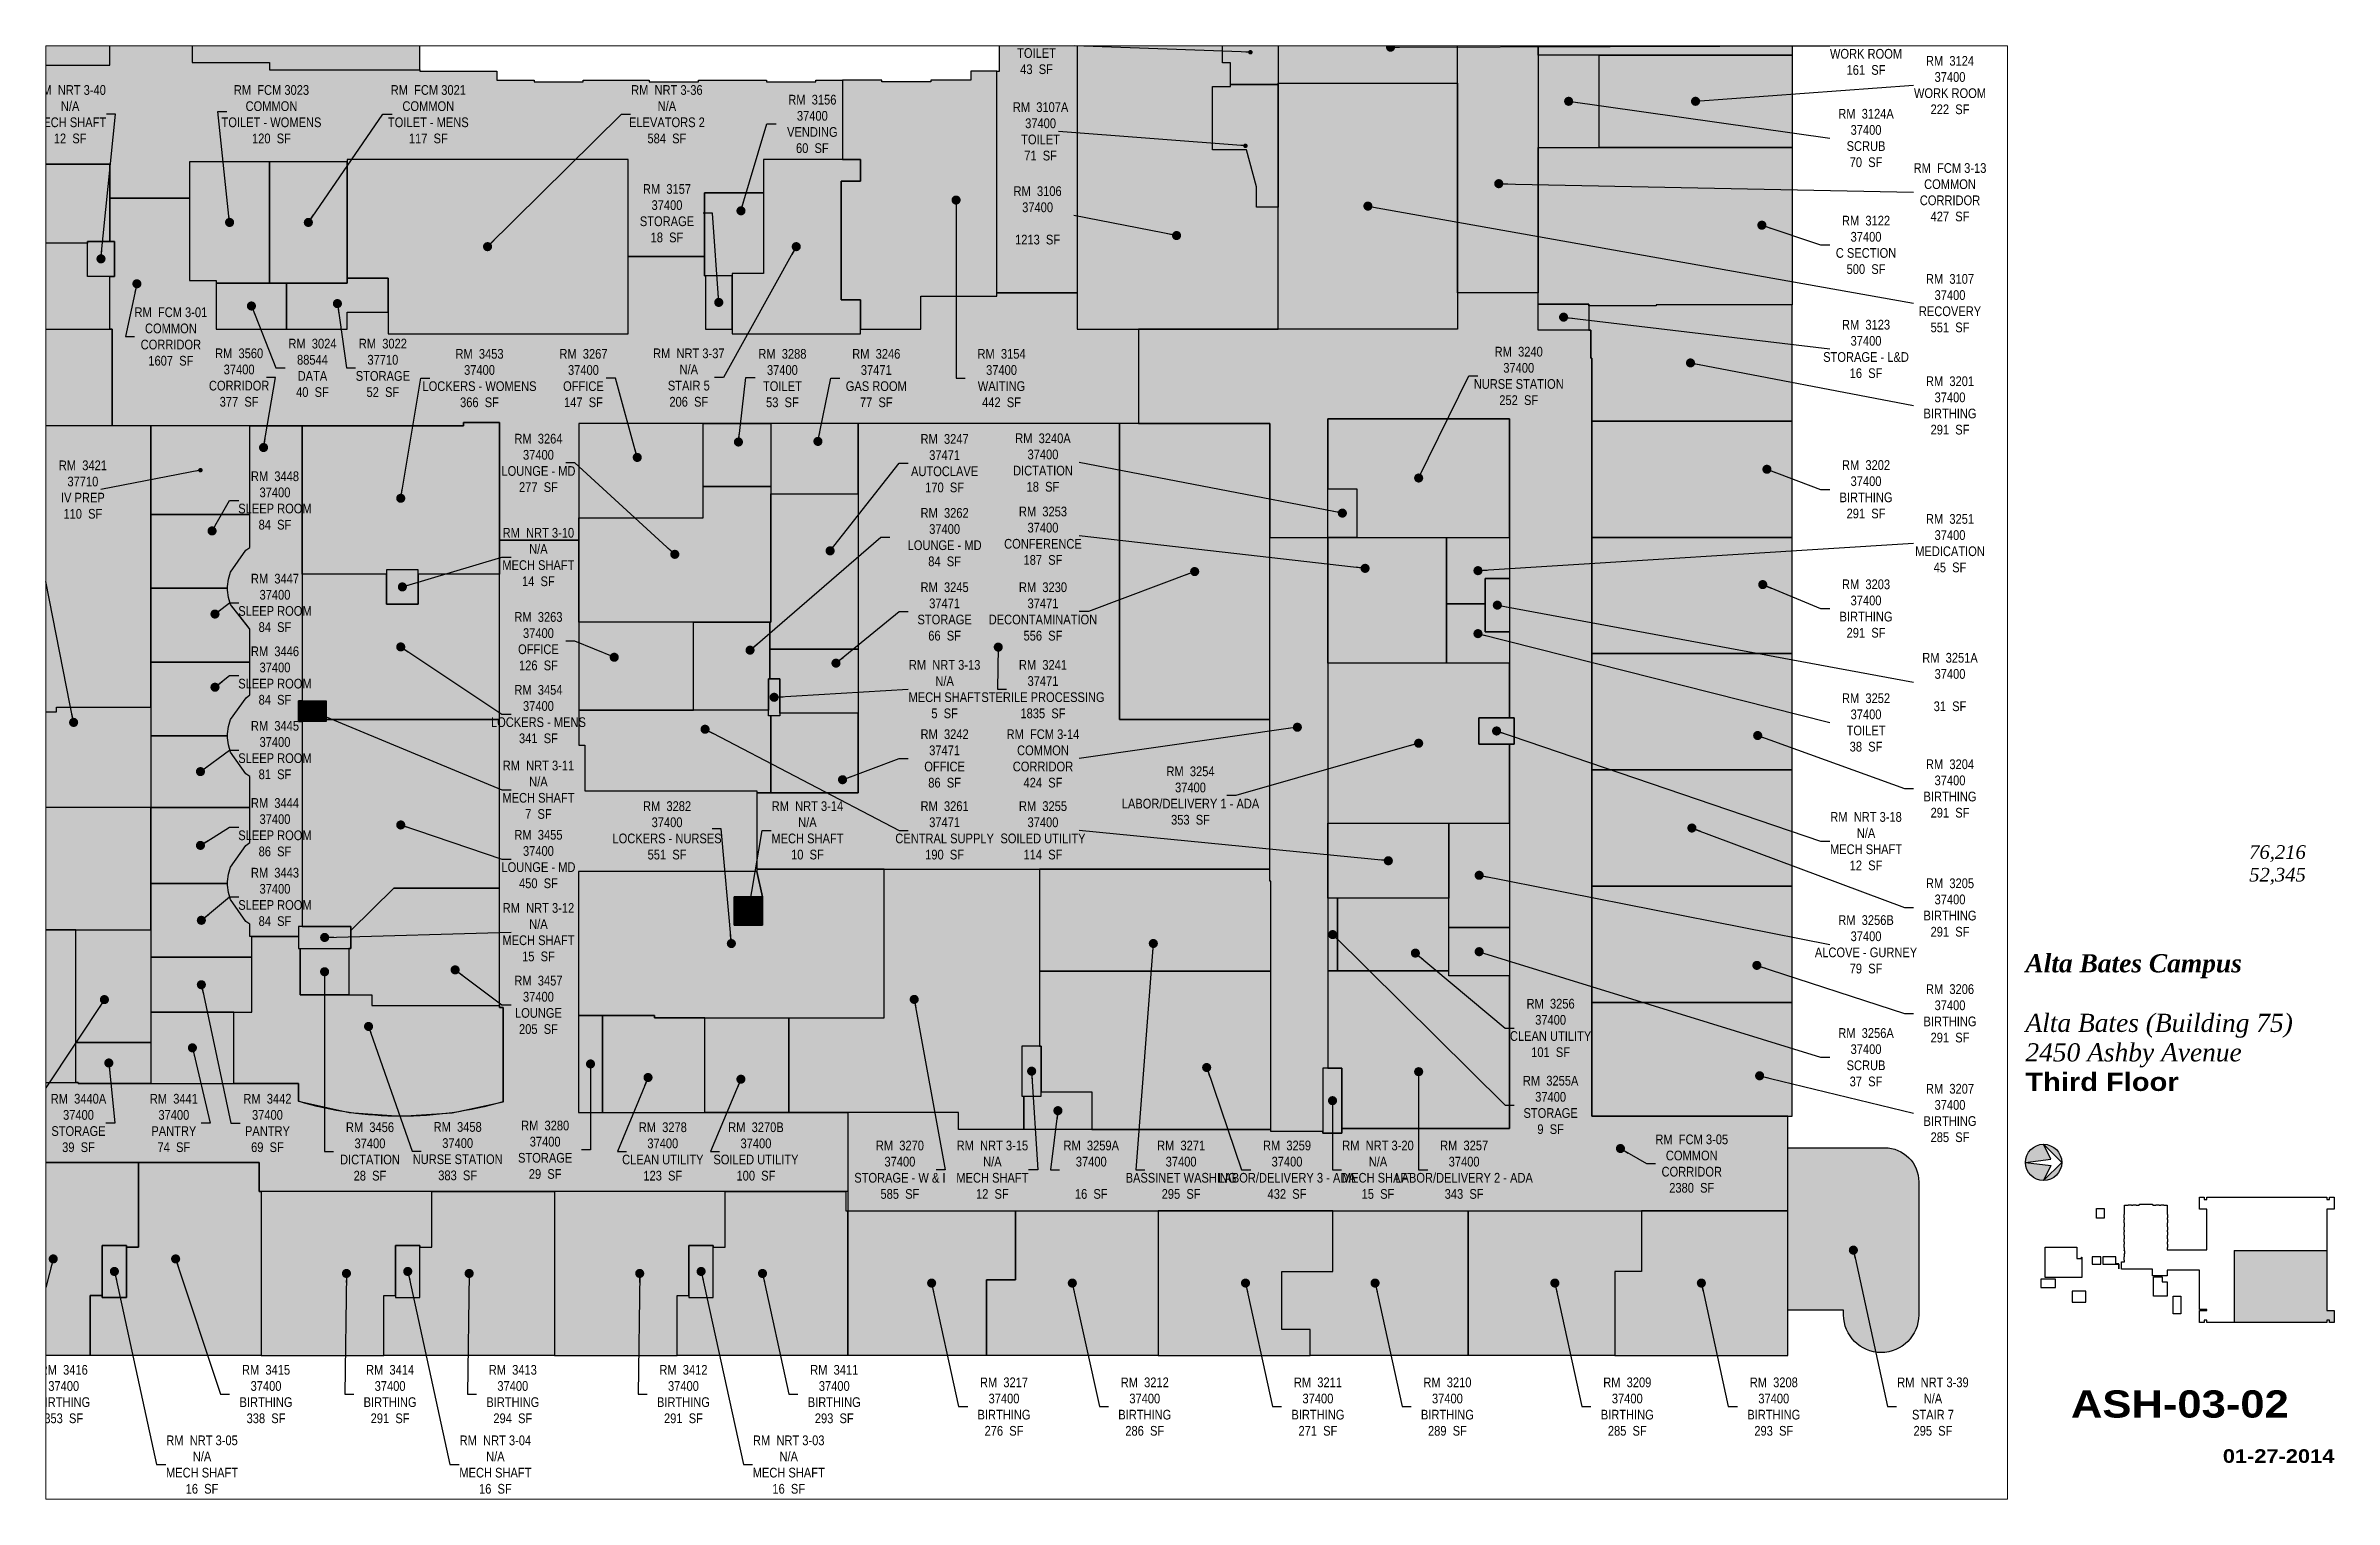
# Paper-space layout '02' of a CAD drawing. Header units: inches. Extents: x 0.9 to 16.7, y 0.5 to 10.5.
# The model-space entities are those that its viewports show. They can reach past a viewport. Long polylines and large blocks are cut down to what shows.
import ezdxf
from ezdxf.enums import TextEntityAlignment as Align

# ---------------------------------------------------------------- set-up
doc = ezdxf.new("R2010")
doc.units = ezdxf.units.IN
doc.header["$MEASUREMENT"] = 0
for name, color, linetype in [('0-LABEL', 3, 'Continuous'), ('1-NRT', 200, 'Continuous'), ('1-NRT-PTN', 253, 'Continuous'), ('3-FCM', 190, 'Continuous'), ('3-FCM-PTN', 9, 'Continuous'), ('4-OCC', 6, 'Continuous'), ('4-OCC-PTN', 95, 'Continuous'), ('T-5', 5, 'Continuous'), ('T-8', 8, 'Continuous')]:
    doc.layers.add(name, color=color, linetype=linetype)
doc.layers.add('T-VWPRT', color=1, linetype='Continuous', plot=False)
doc.styles.add('ArialB', font='')
doc.styles.add('ArialN', font='ARIALN.TTF')
doc.styles.add('TimesI', font='timesi.ttf')
doc.styles.add('TimesIB', font='timesbi.ttf')
doc.styles.get('ArialB').set_extended_font_data('Arial Black')
doc.dimstyles.new('AB-195', dxfattribs={"dimscale": 195, "dimtxt": 0.070312, "dimasz": 0.0625, "dimexe": 0.0625, "dimexo": 0.125, "dimgap": 0.25, "dimtad": 0, "dimdec": 4, "dimrnd": 0.0625, "dimzin": 0, "dimdsep": 46, "dimlunit": 4, "dimtxsty": 'ArialN', "dimblk": 'ARCHTICK', "dimcen": 0.0625, "dimclrd": 256, "dimclre": 256, "dimclrt": 256, "dimadec": 0, "dimazin": 0, "dimtfac": 1, "dimtdec": 4, "dimtofl": 0, "dimtmove": 2, "dimatfit": 3, "dimldrblk": 'DOT', "dimfxl": 0, "dimfrac": 2, "dimtolj": 1, "dimtzin": 0, "dimlwd": -1, "dimlwe": -1, "dimarcsym": 0})

psp = doc.layouts.new('02')

msp = doc.modelspace()

# ---------------------------------------------------------------- texts
at = {"layer": '0-LABEL', "char_height": 13, "attachment_point": 5, "style": 'ArialN'}
for s, insert in [('RM  3106A\\P37400\\PTOILET\\P43  SF', (6471.6, 3471.5)), ('RM  3108\\P37400\\PWORK ROOM\\P161  SF', (7584.8, 3470.5)), ('RM  3124\\P37400\\PWORK ROOM\\P222  SF', (7697.5, 3417.7)), ('RM  NRT 3-40\\PN/A\\PMECH SHAFT\\P12  SF', (5174.6, 3378.6)), ('RM  FCM 3023\\PCOMMON\\PTOILET - WOMENS\\P120  SF', (5444.8, 3378.6)), ('RM  FCM 3021\\PCOMMON\\PTOILET - MENS\\P117  SF', (5655.3, 3378.6)), ('RM  NRT 3-36\\PN/A\\PELEVATORS 2\\P584  SF', (5975.5, 3378.6)), ('RM  3156\\P37400\\PVENDING\\P60  SF', (6170.7, 3365.6)), ('RM  3107A\\P37400\\PTOILET\\P71  SF', (6477, 3355.6)), ('RM  3124A\\P37400\\PSCRUB\\P70  SF', (7584.8, 3346.7)), ('RM  FCM 3-13\\PCOMMON\\PCORRIDOR\\P427  SF', (7697.5, 3273.9)), ('RM  3157\\P37400\\PSTORAGE\\P18  SF', (5975.6, 3245.8)), ('RM  3106\\P37400\\P\\P1213  SF', (6473, 3242.9)), ('RM  3122\\P37400\\PC SECTION\\P500  SF', (7584.8, 3203.3)), ('RM  3107\\P37400\\PRECOVERY\\P551  SF', (7697.5, 3125.1)), ('RM  FCM 3-01\\PCOMMON\\PCORRIDOR\\P1607  SF', (5309.8, 3080.4)), ('RM  3123\\P37400\\PSTORAGE - L&D\\P16  SF', (7584.8, 3063.7)), ('RM  3024\\P88544\\PDATA\\P40  SF', (5499.8, 3038.3)), ('RM  3022\\P37710\\PSTORAGE\\P52  SF', (5594.3, 3038.3)), ('RM  3560\\P37400\\PCORRIDOR\\P377  SF', (5401.4, 3025.3)), ('RM  3453\\P37400\\PLOCKERS - WOMENS\\P366  SF', (5724, 3024.6)), ('RM  3267\\P37400\\POFFICE\\P147  SF', (5863.5, 3024.6)), ('RM  NRT 3-37\\PN/A\\PSTAIR 5\\P206  SF', (6004.9, 3025.3)), ('RM  3288\\P37400\\PTOILET\\P53  SF', (6130.5, 3024.6)), ('RM  3246\\P37471\\PGAS ROOM\\P77  SF', (6256.5, 3024.6)), ('RM  3154\\P37400\\PWAITING\\P442  SF', (6424.6, 3024.6)), ('RM  3240\\P37400\\PNURSE STATION\\P252  SF', (7118.7, 3027.5)), ('RM  3201\\P37400\\PBIRTHING\\P291  SF', (7697.5, 2987.9)), ('RM  3264\\P37400\\PLOUNGE - MD\\P277  SF', (5803.1, 2910.8)), ('RM  3247\\P37471\\PAUTOCLAVE\\P170  SF', (6348.2, 2910.4)), ('RM  3240A\\P37400\\PDICTATION\\P18  SF', (6480.2, 2911.3)), ('RM  3421\\P37710\\PIV PREP\\P110  SF', (5191.7, 2875)), ('RM  3448\\P37400\\PSLEEP ROOM\\P84  SF', (5449.5, 2860.4)), ('RM  3202\\P37400\\PBIRTHING\\P291  SF', (7584.8, 2875.4)), ('RM  3262\\P37400\\PLOUNGE - MD\\P84  SF', (6348.2, 2811.2)), ('RM  3253\\P37400\\PCONFERENCE\\P187  SF', (6480.2, 2813.1)), ('RM  3251\\P37400\\PMEDICATION\\P45  SF', (7697.5, 2803.1)), ('RM  NRT 3-10\\PN/A\\PMECH SHAFT\\P14  SF', (5803, 2784.5)), ('RM  3447\\P37400\\PSLEEP ROOM\\P84  SF', (5449.5, 2723)), ('RM  3245\\P37471\\PSTORAGE\\P66  SF', (6348.2, 2711.5)), ('RM  3230\\P37471\\PDECONTAMINATION\\P556  SF', (6480.2, 2711.5)), ('RM  3203\\P37400\\PBIRTHING\\P291  SF', (7584.8, 2715.4)), ('RM  3263\\P37400\\POFFICE\\P126  SF', (5803.1, 2671.6)), ('RM  3446\\P37400\\PSLEEP ROOM\\P84  SF', (5449.5, 2625.5)), ('RM  NRT 3-13\\PN/A\\PMECH SHAFT\\P5  SF', (6348.2, 2607.3)), ('RM  3241\\P37471\\PSTERILE PROCESSING\\P1835  SF', (6480.2, 2607.3)), ('RM  3251A\\P37400\\P\\P31  SF', (7697.5, 2616.8)), ('RM  3454\\P37400\\PLOCKERS - MENS\\P341  SF', (5803.1, 2573.8)), ('RM  3252\\P37400\\PTOILET\\P38  SF', (7584.8, 2562.6)), ('RM  3445\\P37400\\PSLEEP ROOM\\P81  SF', (5449.5, 2525.5)), ('RM  3242\\P37471\\POFFICE\\P86  SF', (6348.2, 2514.3)), ('RM  FCM 3-14\\PCOMMON\\PCORRIDOR\\P424  SF', (6480.2, 2514.3)), ('RM  NRT 3-11\\PN/A\\PMECH SHAFT\\P7  SF', (5803.1, 2472.3)), ('RM  3254\\P37400\\PLABOR/DELIVERY 1 - ADA\\P353  SF', (6678.2, 2464.5)), ('RM  3204\\P37400\\PBIRTHING\\P291  SF', (7697.5, 2474)), ('RM  3444\\P37400\\PSLEEP ROOM\\P86  SF', (5449.5, 2422)), ('RM  3282\\P37400\\PLOCKERS - NURSES\\P551  SF', (5975.7, 2417.8)), ('RM  NRT 3-14\\PN/A\\PMECH SHAFT\\P10  SF', (6164.1, 2417.8)), ('RM  3261\\P37471\\PCENTRAL SUPPLY\\P190  SF', (6348.2, 2417.8)), ('RM  3255\\P37400\\PSOILED UTILITY\\P114  SF', (6480.2, 2417.8)), ('RM  NRT 3-18\\PN/A\\PMECH SHAFT\\P12  SF', (7584.8, 2403.3)), ('RM  3455\\P37400\\PLOUNGE - MD\\P450  SF', (5803.1, 2379.3)), ('RM  3443\\P37400\\PSLEEP ROOM\\P84  SF', (5449.5, 2328.5)), ('RM  3205\\P37400\\PBIRTHING\\P291  SF', (7697.5, 2314.3)), ('RM  NRT 3-12\\PN/A\\PMECH SHAFT\\P15  SF', (5803.1, 2281.2)), ('RM  3256B\\P37400\\PALCOVE - GURNEY\\P79  SF', (7584.8, 2264.9)), ('RM  3457\\P37400\\PLOUNGE\\P205  SF', (5803.1, 2183.7)), ('RM  3206\\P37400\\PBIRTHING\\P291  SF', (7697.5, 2172.3)), ('RM  3256\\P37400\\PCLEAN UTILITY\\P101  SF', (7161.5, 2152.7)), ('RM  3256A\\P37400\\PSCRUB\\P37  SF', (7584.8, 2113.4)), ('RM  3255A\\P37400\\PSTORAGE\\P9  SF', (7161.5, 2049.4)), ('RM  3440A\\P37400\\PSTORAGE\\P39  SF', (5185.8, 2025.2)), ('RM  3441\\P37400\\PPANTRY\\P74  SF', (5313.8, 2025.2)), ('RM  3442\\P37400\\PPANTRY\\P69  SF', (5439.4, 2025.2)), ('RM  3207\\P37400\\PBIRTHING\\P285  SF', (7697.5, 2038.6)), ('RM  3280\\P37400\\PSTORAGE\\P29  SF', (5812.1, 1989.3)), ('RM  3456\\P37400\\PDICTATION\\P28  SF', (5577, 1987)), ('RM  3458\\P37400\\PNURSE STATION\\P383  SF', (5694.7, 1987.4)), ('RM  3278\\P37400\\PCLEAN UTILITY\\P123  SF', (5970, 1987)), ('RM  3270B\\P37400\\PSOILED UTILITY\\P100  SF', (6095, 1987)), ('RM  3270\\P37400\\PSTORAGE - W & I\\P585  SF', (6288.2, 1962.5)), ('RM  NRT 3-15\\PN/A\\PMECH SHAFT\\P12  SF', (6412.3, 1962.5)), ('RM  3259A\\P37400\\P\\P16  SF', (6545, 1962.5)), ('RM  3271\\P37400\\PBASSINET WASHING\\P295  SF', (6665.6, 1962.5)), ('RM  3259\\P37400\\PLABOR/DELIVERY 3 - ADA\\P432  SF', (6807.7, 1962.5)), ('RM  NRT 3-20\\PN/A\\PMECH SHAFT\\P15  SF', (6929.8, 1962.5)), ('RM  3257\\P37400\\PLABOR/DELIVERY 2 - ADA\\P343  SF', (7045.4, 1962.5)), ('RM  FCM 3-05\\PCOMMON\\PCORRIDOR\\P2380  SF', (7350.9, 1970.7)), ('RM  3416\\P37400\\PBIRTHING\\P353  SF', (5166, 1661.5)), ('RM  3415\\P37400\\PBIRTHING\\P338  SF', (5437.5, 1661.5)), ('RM  3414\\P37400\\PBIRTHING\\P291  SF', (5604, 1661.5)), ('RM  3413\\P37400\\PBIRTHING\\P294  SF', (5768.7, 1661.5)), ('RM  3412\\P37400\\PBIRTHING\\P291  SF', (5997.7, 1661.5)), ('RM  3411\\P37400\\PBIRTHING\\P293  SF', (6200.1, 1661.5)), ('RM  3217\\P37400\\PBIRTHING\\P276  SF', (6427.9, 1644.7)), ('RM  3212\\P37400\\PBIRTHING\\P286  SF', (6616.8, 1644.7)), ('RM  3211\\P37400\\PBIRTHING\\P271  SF', (6849.2, 1644.7)), ('RM  3210\\P37400\\PBIRTHING\\P289  SF', (7023, 1644.7)), ('RM  3209\\P37400\\PBIRTHING\\P285  SF', (7264.4, 1644.7)), ('RM  3208\\P37400\\PBIRTHING\\P293  SF', (7461, 1644.7)), ('RM  NRT 3-39\\PN/A\\PSTAIR 7\\P295  SF', (7674.6, 1644.7)), ('RM  NRT 3-05\\PN/A\\PMECH SHAFT\\P16  SF', (5351.6, 1566.9)), ('RM  NRT 3-04\\PN/A\\PMECH SHAFT\\P16  SF', (5745.3, 1566.9)), ('RM  NRT 3-03\\PN/A\\PMECH SHAFT\\P16  SF', (6139, 1566.9))]:
    msp.add_mtext(s, dxfattribs=dict(at, insert=insert))

# ---------------------------------------------------------------- blocks, each defined once
blk = doc.blocks.new('AB-TB-text')
for tag, style, p in [('GROSS', 'TimesI', (1.93, 4.406)), ('USEABLE', 'TimesI', (1.93, 4.25)), ('DATE', 'ArialB', (2.125, 0.25))]:
    blk.add_attdef(tag, text='', height=0.0938, dxfattribs=dict(style=style)).set_placement(p, align=Align.RIGHT)
for tag, style, p in [('CAMPUS', 'TimesIB', (0, 3.75)), ('PAVILION', 'TimesI', (0, 3.547)), ('BUILDING', 'TimesI', (0, 3.34)), ('STREET', 'TimesI', (0, 3.137)), ('FLOOR', 'ArialB', (0, 2.934))]:
    blk.add_attdef(tag, text='', height=0.125, dxfattribs=dict(style=style)).set_placement(p, align=Align.TOP_LEFT)
at = {"style": 'ArialB'}
blk.add_attdef('DWG#', text='', height=0.188, dxfattribs=at).set_placement((1.062, 0.749), align=Align.TOP_CENTER)
blk = doc.blocks.new('n-arrow')
h = blk.add_hatch(color=256)
h.paths.add_polyline_path([(0, 0.125), (0.125, 0, 0.414214)])
h.paths.add_polyline_path([(0, 0.125, 0.414214), (-0.125, 0), (0.051, 0.022)])
h = blk.add_hatch(color=256)
h.paths.add_polyline_path([(0.051, -0.022), (-0.125, 0, 0.414214), (0, -0.125)])
h.paths.add_polyline_path([(0.125, 0), (0, -0.125, 0.414214)])
for p, q in [((-0.125, 0), (0.051, 0.022)), ((-0.125, 0), (0.051, -0.022)), ((0, 0.125), (0.125, 0)), ((0.051, 0.022), (0, 0.125)), ((0, -0.125), (0.125, 0)), ((0.051, -0.022), (0, -0.125))]:
    blk.add_line(p, q)
blk.add_circle((0, 0), 0.125)
blk = doc.blocks.new('_ArchTick')
at = {"const_width": 0.15}
blk.add_lwpolyline([(-0.5, -0.5), (0.5, 0.5)], dxfattribs=at)
blk = doc.blocks.new('_Dot')
at = {"lineweight": -2}
blk.add_line((-0.5, 0), (-1, 0), dxfattribs=at)
at = {"const_width": 0.5}
blk.add_lwpolyline([(-0.25, 0, 1), (0.25, 0, 1)], format="xyb", close=True, dxfattribs=at)

# ---------------------------------------------------------------- hatches: boundary and pattern name
at = {"layer": '1-NRT-PTN'}
for points in [[(5923.3, 3084), (5923.3, 3318), (5546.3, 3318), (5546.3, 3158.7), (5601.5, 3158.7), (5601.5, 3084)], [(6105.3, 3318), (6105.3, 3165.2), (6063, 3165.2), (6063, 3084), (6235.3, 3084), (6235.3, 3129.5), (6209.3, 3129.5), (6209.3, 3288.7), (6235.3, 3288.7), (6235.3, 3318)], [(5197.8, 3208), (5234.3, 3208), (5234.3, 3161.1), (5197.8, 3161.1)], [(5641.7, 2721.5), (5641.7, 2767.5), (5599.2, 2767.5), (5599.2, 2721.5)], [(6127, 2621.2), (6127, 2571.5), (6111.8, 2571.5), (6111.8, 2621.2)], [(5480.9, 2591.5), (5518.4, 2591.5), (5518.4, 2564), (5480.9, 2564)], [(7065.3, 2568.7), (7065.3, 2533.7), (7112.7, 2533.7), (7112.7, 2568.7)], [(6070.8, 2328.5), (6065.8, 2328.5), (6065.8, 2290.5), (6103.8, 2290.5), (6103.8, 2328.5)], [(5519.6, 2289), (5480.9, 2289), (5480.9, 2259.4), (5551.5, 2259.4), (5551.5, 2289)], [(6473, 2128.5), (6452, 2128.5), (6452, 2061.1), (6478, 2061.1), (6478, 2128.5)], [(6856, 2099), (6856, 2011.5), (6881.5, 2011.5), (6881.5, 2099)], [(5250.4, 1807), (5250.4, 1791.1), (5217.7, 1791.1), (5217.7, 1861.1), (5250.4, 1861.1)], [(5644.1, 1826.1), (5644.1, 1861.1), (5611.4, 1861.1), (5611.4, 1791.1), (5644.1, 1791.1)], [(6037.8, 1826.1), (6037.8, 1861.1), (6005.1, 1861.1), (6005.1, 1791.1), (6037.8, 1791.1)]]:
    msp.add_hatch(color=256, dxfattribs=at).paths.add_polyline_path(points)
h = msp.add_hatch(color=256, dxfattribs=at)
edge = h.paths.add_edge_path()
edge.add_line((7480, 1774.2), (7480, 1992))
edge.add_line((7480, 1992), (7610, 1992))
edge.add_arc((7610, 1946.5), 45.5, 0, 90, ccw=False)
edge.add_line((7655.5, 1946.5), (7655.5, 1767.7))
edge.add_arc((7605.1, 1767.7), 50.4, -180, 0, ccw=False)
edge.add_line((7554.7, 1767.7), (7554.7, 1774.2))
edge.add_line((7554.7, 1774.2), (7480, 1774.2))
at = {"layer": '3-FCM-PTN'}
for points in [[(6425.3, 3745.5), (6526.3, 3745.5), (6526.3, 3139), (6418.5, 3139), (6418.5, 3436.5), (6422, 3436.5), (6422, 3742.3), (6425.3, 3742.3)], [(7034.7, 3702.5), (7142.5, 3702.5), (7142.5, 3690.5), (7145, 3690.5), (7145, 3139.2), (7036.5, 3139.2), (7036.5, 3512.7), (7034.7, 3512.7)], [(6175.2, 3424.5), (6211, 3424.5), (6211, 3318), (6105.3, 3318), (6105.3, 3273.2), (6025.8, 3273.2), (6025.8, 3188), (5923.3, 3188), (5923.3, 3318), (5546.3, 3318), (5546.3, 3314.7), (5335, 3314.7), (5335, 3266), (5227.8, 3266), (5227.8, 3311.5), (4763.8, 3311.5), (4763, 3438.2), (4811.8, 3438.2), (4811.8, 3448), (4915.8, 3448), (4915.8, 3490.2), (5026.3, 3490.2), (5026.3, 3444.7), (5227.8, 3444.7), (5227.8, 3490.2), (5338.3, 3490.2), (5338.3, 3448), (5442.3, 3448), (5442.3, 3438.2), (5643.8, 3438.2), (5643.8, 3436.5), (5747.2, 3436.5), (5747.2, 3424.5), (5797.2, 3424.5), (5797.2, 3422), (5863.2, 3422), (5863.2, 3424.5), (5951.8, 3424.5), (5951.8, 3422), (6017.8, 3422), (6017.8, 3424.5), (6109.2, 3424.5), (6109.3, 3422), (6175.2, 3422), (6175.2, 3424.5)], [(5442.3, 3314.7), (5335, 3314.7), (5335, 3155.5), (5370.8, 3155.5), (5370.8, 3152.2), (5442.3, 3152.2)], [(5546.3, 3314.7), (5442.3, 3314.7), (5442.3, 3152.2), (5465, 3152.2), (5546.3, 3152.2)], [(5415.9, 2960.5), (5231, 2960.5), (5231, 3090.5), (5227.8, 3090.5), (5227.8, 3161.1), (5234.3, 3161.1), (5234.3, 3208), (5227.8, 3208), (5227.8, 3266), (5335, 3266), (5335, 3155.5), (5370.8, 3155.5), (5370.8, 3090.5), (5546.3, 3090.5), (5546.3, 3113.2), (5601.5, 3113.2), (5601.5, 3084), (5923.3, 3084), (5923.3, 3188), (6025.8, 3188), (6025.8, 3162), (6027.3, 3162), (6027.3, 3090.5), (6063, 3090.5), (6063, 3084), (6235.3, 3084), (6235.3, 3090.5), (6316.5, 3090.5), (6316.5, 3134.5), (6418.5, 3134.5), (6418.5, 3139), (6526.3, 3139), (6526.3, 3090.5), (6608.2, 3090.5), (6608.2, 2963.7), (5857.3, 2963.7), (5857.3, 2807), (5750.7, 2807), (5750.7, 2965.2), (5702.3, 2965.2), (5702.3, 2960.5), (5485.9, 2960.5)], [(5370.8, 3152.2), (5370.8, 3090.5), (5465, 3090.5), (5465, 3152.2)], [(5465, 3152.2), (5465, 3090.5), (5546.3, 3090.5), (5546.3, 3113.2), (5601.5, 3113.2), (5601.5, 3158.7), (5546.3, 3158.7), (5546.3, 3152.2)], [(7036.5, 3090.5), (6608.2, 3090.5), (6608.2, 2963.7), (6784.5, 2963.7), (6784.5, 2811), (6862.5, 2811), (6862.5, 2970.2), (7106.2, 2970.2), (7106.2, 2568.7), (7112.7, 2568.7), (7112.7, 2533.7), (7106.2, 2533.7), (7106.2, 2018), (6881.5, 2018), (6881.5, 2011.5), (6856, 2011.5), (6856, 2014), (6786, 2014), (6786, 2016.5), (6366.8, 2016.5), (6366.8, 2039.3), (6218.3, 2039.3), (6218.3, 1907.5), (7480, 1907.5), (7480, 2034.2), (7216.8, 2034.2), (7216.8, 3051.5), (7215.5, 3051.5), (7215.5, 3089), (7145, 3089), (7145, 3139.2), (7036.5, 3139.2)], [(5231, 2960.5), (4769.5, 2960.5), (4769.5, 2859.7), (4766.2, 2859.7), (4766.2, 2765.5), (4769.5, 2765.5), (4769.5, 2759), (4667, 2759), (4667, 2861.2), (4610.3, 2861.2), (4610.3, 2866.2), (4468.2, 2866.2), (4468.2, 2961.5), (3710, 2961.5), (3710, 2980), (3697.5, 2980), (3697.5, 2983.2), (3557.3, 2983.2), (3557.3, 3103.5), (3710, 3103.5), (3710, 3084), (3758.8, 3084), (3758.8, 3090.5), (5231, 3090.5)]]:
    msp.add_hatch(color=256, dxfattribs=at).paths.add_polyline_path(points)
h = msp.add_hatch(color=256, dxfattribs=at)
edge = h.paths.add_edge_path()
edge.add_line((5755.7, 2053.8), (5755.7, 2180.4))
edge.add_line((5755.7, 2180.4), (5750.7, 2180.4))
edge.add_line((5750.7, 2180.4), (5750.7, 2807))
edge.add_line((5750.7, 2807), (5857.3, 2807))
edge.add_line((5857.3, 2807), (5857.3, 2532))
edge.add_line((5857.3, 2532), (5865.3, 2532))
edge.add_line((5865.3, 2532), (5865.3, 2471))
edge.add_line((5865.3, 2471), (6096.2, 2471))
edge.add_line((6096.2, 2471), (6096.2, 2362.5))
edge.add_line((6096.2, 2362.5), (5856.8, 2362.5))
edge.add_line((5856.8, 2362.5), (5856.8, 2039.2))
edge.add_line((5856.8, 2039.2), (6218.3, 2039.3))
edge.add_line((6218.3, 2039.3), (6218.3, 1933.2))
edge.add_line((6218.3, 1933.2), (5428.4, 1933.2))
edge.add_line((5428.4, 1933.2), (5428.4, 1972.2))
edge.add_line((5428.4, 1972.2), (4711, 1972.2))
edge.add_line((4711, 1972.2), (4711, 1926))
edge.add_line((4711, 1926), (4646, 1926))
edge.add_line((4646, 1926), (4646, 2032.4))
edge.add_line((4646, 2032.4), (4640.1, 2032.4))
edge.add_line((4640.1, 2032.4), (4640.1, 2077))
edge.add_line((4640.1, 2077), (4667, 2077))
edge.add_line((4667, 2077), (4667, 2076.5))
edge.add_line((4667, 2076.5), (4766.2, 2076.5))
edge.add_line((4766.2, 2076.5), (4766.2, 2079.7))
edge.add_line((4766.2, 2079.7), (5185.5, 2079.7))
edge.add_line((5185.5, 2079.7), (5185.5, 2078.2))
edge.add_line((5185.5, 2078.2), (5480.9, 2078.2))
edge.add_line((5480.9, 2078.2), (5480.9, 2054.4))
edge.add_arc((5619.4, 2520.2), 485.9, 253.4435, 286.2979)
msp.add_hatch(color=256, dxfattribs=at).paths.add_polyline_path([(6856, 2014), (6786, 2014), (6786, 2349.5), (6784.5, 2349.5), (6784.5, 2811), (6862.5, 2811), (6862.5, 2099), (6856, 2099)], flags=17)
at = {"layer": '4-OCC-PTN'}
h = msp.add_hatch(color=109, dxfattribs=at)
h.dxf.hatch_style = 1
h.paths.add_polyline_path([(6796, 3090.5), (6796, 3253.9), (6766.7, 3253.9), (6766.7, 3281.3), (6753.4, 3331), (6707.7, 3331), (6707.7, 3415.8), (6731.9, 3415.8), (6731.9, 3447.7), (6721.3, 3447.7), (6721.3, 3504.9), (6796, 3504.9), (6796, 3799), (6526.3, 3799), (6526.3, 3331), (6526.3, 3090.5)])
for color, points in [(109, [(7485.5, 3457.7), (7145, 3457.7), (7145, 3674.6), (7485.5, 3674.6)]), (10, [(5227.8, 3620.2), (5097.8, 3620.2), (5097.8, 3597.5), (5026.3, 3597.5), (5026.3, 3444.7), (5227.8, 3444.7)]), (10, [(5338.3, 3448), (5442.3, 3448), (5442.3, 3438.2), (5643.8, 3438.2), (5643.8, 3591), (5439, 3591), (5439, 3595.9), (5338.3, 3595.9)]), (109, [(7034.7, 3516.7), (6796, 3516.7), (6796, 3420.2), (7036.5, 3420.2), (7036.5, 3512.7), (7034.7, 3512.7)]), (109, [(7226.5, 3376.5), (7226.5, 3457.7), (7145, 3457.7), (7145, 3334.2), (7226.5, 3334.2)]), (109, [(7226.5, 3457.7), (7485.5, 3457.7), (7485.5, 3334.2), (7226.5, 3334.2)]), (109, [(6388.3, 3436.5), (6383.3, 3436.5), (6383.3, 3424.5), (6329.8, 3424.5), (6329.8, 3422), (6263.8, 3422), (6263.8, 3424.5), (6211, 3424.5), (6211, 3318), (6235.3, 3318), (6235.3, 3288.7), (6209.3, 3288.7), (6209.3, 3129.5), (6235.3, 3129.5), (6235.3, 3090.5), (6316.5, 3090.5), (6316.5, 3134.5), (6418.5, 3134.5), (6418.5, 3436.5)]), (109, [(6799.3, 3420.2), (7036.5, 3420.2), (7036.5, 3090.5), (6796, 3090.5), (6796, 3420.2)]), (109, [(7226.5, 3334.2), (7485.5, 3334.2), (7485.5, 3123), (7306.5, 3123), (7303.2, 3123), (7303.2, 3121.4), (7212.9, 3121.4), (7212.9, 3123.9), (7145, 3123.9), (7145, 3334.2)]), (10, [(5087.3, 3090.5), (4682.3, 3090.5), (4682.3, 3203.1), (4757.3, 3203.1), (4757.3, 3311.5), (5227.8, 3311.5), (5227.8, 3208), (5197.8, 3208), (5197.8, 3205.6), (5087.3, 3205.6)]), (109, [(6027.3, 3162), (6025.8, 3162), (6025.8, 3190.5), (6025.8, 3273.2), (6105.3, 3273.2), (6105.3, 3165.2), (6063, 3165.2), (6063, 3162)]), (10, [(5155.8, 3205.6), (5089.8, 3205.6), (5087.3, 3205.6), (5087.3, 3090.5), (5227.8, 3090.5), (5227.8, 3161.1), (5197.8, 3161.1), (5197.8, 3205.6)]), (109, [(6063, 3162), (6027.3, 3162), (6027.3, 3090.5), (6063, 3090.5)]), (109, [(7145, 3123.9), (7212.9, 3123.9), (7212.9, 3089), (7145, 3089)]), (109, [(7216.8, 2967), (7485.5, 2967), (7485.5, 3123), (7303.2, 3123), (7303.2, 3121.4), (7212.9, 3121.4), (7212.9, 3089), (7215.5, 3089), (7215.5, 3051.5), (7216.8, 3051.5)]), (77, [(5114, 2577), (5156.3, 2577), (5156.3, 2583.2), (5283, 2583.2), (5283, 2960.5), (5058.8, 2960.5), (5058.8, 2856.5), (5058.8, 2853.2), (4948.3, 2853.2), (4945, 2853.2), (4945, 2716.7), (4945, 2713.5), (5058.8, 2713.5), (5058.8, 2528.2), (5058.8, 2525), (5029.5, 2525), (5026.3, 2525), (5026.3, 2448.6), (5114, 2448.6)]), (77, [(5283, 2960.5), (5283, 2841.7), (5415.9, 2841.7), (5415.9, 2960.5)]), (109, [(5485.9, 2960.5), (5485.9, 2591.5), (5480.9, 2591.5), (5480.9, 2564), (5485.9, 2564), (5485.9, 2289), (5480.9, 2289), (5480.9, 2275.4), (5415.9, 2275.4), (5415.9, 2292), (5410.6, 2295.8), (5389.6, 2325), (5387.1, 2334.5), (5386, 2344.2), (5386, 2349.2), (5387.1, 2359), (5389.6, 2368.5), (5410.6, 2397.7), (5415.9, 2401.5), (5415.9, 2490), (5410.6, 2493.8), (5389.6, 2523), (5387.1, 2532.5), (5386, 2542.2), (5386, 2547.2), (5387.1, 2557), (5389.6, 2566.5), (5410.8, 2595.6), (5415.9, 2599.5), (5415.9, 2688), (5389.6, 2721), (5387.1, 2730.5), (5386, 2740.2), (5386, 2745.2), (5387.1, 2755), (5389.6, 2764.5), (5410.6, 2793.7), (5415.9, 2797.5), (5415.9, 2960.5)]), (109, [(5750.7, 2761.5), (5641.7, 2761.5), (5641.7, 2767.5), (5599.2, 2767.5), (5599.2, 2761.5), (5485.9, 2761.5), (5485.9, 2960.5), (5702.3, 2960.5), (5702.3, 2965.2), (5750.7, 2965.2)]), (109, [(5857.3, 2963.7), (5857.3, 2837), (6024, 2837), (6024, 2963.7)]), (109, [(6115, 2963.7), (6024, 2963.7), (6024, 2879.2), (6115, 2879.2)]), (54, [(6784.5, 2365.7), (6784.5, 2566.5), (6583, 2566.5), (6583, 2963.7), (6232, 2963.7), (6232, 2468.2), (6096.2, 2468.2), (6096.2, 2365.7)]), (54, [(6232, 2869.5), (6232, 2963.7), (6115, 2963.7), (6115, 2869.5)]), (54, [(6583, 2963.7), (6583, 2566.5), (6784.5, 2566.5), (6784.5, 2963.7)]), (109, [(6862.5, 2970.2), (6862.5, 2876), (6901.5, 2876), (6901.5, 2814.2), (6901.5, 2811), (7106.2, 2811), (7106.2, 2970.2)]), (109, [(7216.8, 2811), (7485.5, 2811), (7485.5, 2967), (7216.8, 2967)]), (109, [(5857.3, 2837), (6024, 2837), (6024, 2879.2), (6115, 2879.2), (6115, 2697.2), (5857.3, 2697.2)]), (54, [(6157.5, 2869.5), (6232, 2869.5), (6232, 2661), (6113.6, 2661), (6113.6, 2697.2), (6115, 2697.2), (6115, 2869.5)]), (109, [(6862.5, 2876), (6901.5, 2876), (6901.5, 2811), (6862.5, 2811)]), (109, [(5415.9, 2841.7), (5283, 2841.7), (5283, 2742.7), (5386, 2742.7), (5386, 2745.2), (5387.1, 2755), (5389.6, 2764.5), (5410.6, 2793.7), (5415.9, 2797.5)]), (109, [(7021.8, 2811), (7021.8, 2642), (6862.5, 2642), (6862.5, 2811)]), (109, [(7106.2, 2811), (7021.8, 2811), (7021.8, 2721.6), (7073.8, 2721.6), (7073.8, 2755.7), (7106.2, 2755.7)]), (109, [(7216.8, 2655), (7485.5, 2655), (7485.5, 2811), (7216.8, 2811)]), (109, [(5386, 2742.7), (5283, 2742.7), (5283, 2643.7), (5415.9, 2643.7), (5415.9, 2688), (5412.1, 2692.8), (5389.6, 2721), (5387.1, 2730.5), (5386, 2740.2)]), (109, [(5518.4, 2566.5), (5750.7, 2566.5), (5750.7, 2761.5), (5641.7, 2761.5), (5641.7, 2721.5), (5599.2, 2721.5), (5599.2, 2761.5), (5485.9, 2761.5), (5485.9, 2591.5), (5518.4, 2591.5)]), (109, [(7106.2, 2755.7), (7073.8, 2755.7), (7073.8, 2721.6), (7073.8, 2684.2), (7106.2, 2684.2)]), (109, [(7021.8, 2721.6), (7021.8, 2642), (7106.2, 2642), (7106.2, 2684.2), (7073.8, 2684.2), (7073.8, 2721.6)]), (109, [(6011, 2697.2), (5857.3, 2697.2), (5857.3, 2579), (6011, 2579)]), (109, [(6011, 2579), (6111.8, 2579), (6111.8, 2621.2), (6113.6, 2621.2), (6113.6, 2697.2), (6011, 2697.2)]), (109, [(5415.9, 2643.7), (5283, 2643.7), (5283, 2544.7), (5386, 2544.7), (5386, 2547.2), (5387.1, 2557), (5389.6, 2566.5), (5410.8, 2595.6), (5415.9, 2599.5)]), (54, [(6232, 2661), (6113.6, 2661), (6113.6, 2621.2), (6127, 2621.2), (6127, 2575.1), (6232, 2575.1)]), (109, [(7065.3, 2568.7), (7106.2, 2568.7), (7106.2, 2642), (7021.8, 2642), (6862.5, 2642), (6862.5, 2427.5), (7025, 2427.5), (7106.2, 2427.5), (7106.2, 2533.7), (7065.3, 2533.7)]), (109, [(7216.8, 2499), (7485.5, 2499), (7485.5, 2655), (7216.8, 2655)]), (77, [(5114, 2448.6), (5114, 2577), (5156.3, 2577), (5156.3, 2583.2), (5283, 2583.2), (5283, 2448.6)]), (109, [(5485.9, 2289), (5551.5, 2289), (5551.5, 2283.7), (5609.1, 2340.5), (5750.7, 2340.5), (5750.7, 2566.5), (5518.4, 2566.5), (5518.4, 2564), (5485.9, 2564)]), (54, [(6115, 2571.5), (6111.8, 2571.5), (6111.8, 2579), (6011, 2579), (5857.3, 2579), (5857.3, 2532), (5865.3, 2532), (5865.3, 2471), (6096.2, 2471), (6096.2, 2468.2), (6115, 2468.2)]), (54, [(6115, 2468.2), (6232, 2468.2), (6232, 2575.1), (6127, 2575.1), (6127, 2571.5), (6115, 2571.5)]), (109, [(5386, 2544.7), (5283, 2544.7), (5283, 2448.6), (5415.9, 2448.6), (5415.9, 2490), (5410.6, 2493.8), (5389.6, 2523), (5387.1, 2532.5), (5386, 2542.2)]), (109, [(7216.8, 2343), (7485.5, 2343), (7485.5, 2499), (7216.8, 2499)]), (77, [(5283, 2448.6), (5065.3, 2448.6), (5065.3, 2284.5), (5283, 2284.5)]), (109, [(5415.9, 2448.6), (5283, 2448.6), (5283, 2346.7), (5386, 2346.7), (5386, 2349.2), (5387.1, 2359), (5389.6, 2368.5), (5410.6, 2397.7), (5415.9, 2401.5)]), (109, [(7025, 2375.5), (7025, 2330), (7025, 2326.7), (6862.5, 2326.7), (6862.5, 2427.5), (7025, 2427.5)]), (109, [(7106.2, 2427.5), (7025, 2427.5), (7025, 2287.7), (7106.2, 2287.7)]), (109, [(6267.2, 2166.2), (6139.2, 2166.2), (6139.2, 2039.3), (6366.8, 2039.3), (6366.8, 2016.5), (6454.7, 2016.5), (6454.7, 2061.1), (6452, 2061.1), (6452, 2128.5), (6475.5, 2128.5), (6475.5, 2365.7), (6267.2, 2365.7)]), (109, [(6784.5, 2365.7), (6475.5, 2365.7), (6475.5, 2229), (6786, 2229), (6786, 2349.5), (6784.5, 2349.5)]), (109, [(5386, 2346.7), (5283, 2346.7), (5283, 2247.7), (5418.4, 2247.7), (5418.4, 2275.4), (5415.9, 2275.4), (5415.9, 2292), (5410.6, 2295.8), (5389.6, 2325), (5387.1, 2334.5), (5386, 2344.2)]), (109, [(5551.5, 2283.7), (5551.5, 2259.4), (5548.7, 2259.4), (5548.7, 2197), (5579.4, 2197), (5579.4, 2182.9), (5750.7, 2182.9), (5750.7, 2340.5), (5609.1, 2340.5)]), (109, [(7216.8, 2187), (7485.5, 2187), (7485.5, 2343), (7216.8, 2343)]), (109, [(6875.5, 2326.7), (6862.5, 2326.7), (6862.5, 2229.2), (6875.5, 2229.2)]), (109, [(7025, 2287.7), (7025, 2326.7), (6875.5, 2326.7), (6875.5, 2229.2), (7025, 2229.2)]), (77, [(5182.3, 2284.5), (4766.2, 2284.5), (4766.2, 2079.7), (5182.3, 2079.7)]), (77, [(5182.3, 2133.4), (5182.3, 2281.2), (5182.3, 2284.5), (5283, 2284.5), (5283, 2133.4)]), (109, [(5755.7, 2180.4), (5750.7, 2180.4), (5750.7, 2182.9), (5579.4, 2182.9), (5579.4, 2197), (5548.7, 2197), (5483.4, 2197), (5483.4, 2259.4), (5480.9, 2259.4), (5480.9, 2275.4), (5418.4, 2275.4), (5418.4, 2247.7), (5418.4, 2173.9), (5394.4, 2173.9), (5394.4, 2078.2), (5480.9, 2078.2), (5480.9, 2054.4, 0.144345), (5755.7, 2053.8)]), (109, [(7106.2, 2287.7), (7025, 2287.7), (7025, 2222.5), (7106.2, 2222.5)]), (109, [(5418.4, 2247.7), (5283, 2247.7), (5283, 2173.9), (5418.4, 2173.9)]), (109, [(5548.7, 2259.4), (5483.4, 2259.4), (5483.4, 2197), (5548.7, 2197)]), (109, [(6786, 2229), (6475.5, 2229), (6475.5, 2128.5), (6478, 2128.5), (6478, 2067.1), (6545.9, 2067.1), (6545.9, 2016.5), (6786, 2016.5)]), (109, [(7106.2, 2222.5), (7025, 2222.5), (7025, 2229.2), (6862.5, 2229.2), (6862.5, 2099), (6881.5, 2099), (6881.5, 2018), (7106.2, 2018)]), (109, [(7216.8, 2187), (7216.8, 2034.2), (7485.5, 2034.2), (7485.5, 2187)]), (109, [(5394.4, 2173.9), (5283, 2173.9), (5283, 2078.2), (5394.4, 2078.2)]), (109, [(5889.2, 2169.7), (5856.8, 2169.7), (5856.8, 2039.2), (5889.2, 2039.2)]), (109, [(6026.3, 2166.3), (5958.7, 2166.3), (5958.7, 2169.7), (5889.2, 2169.7), (5889.2, 2039.2), (6026.2, 2039.2)]), (109, [(6026.2, 2039.3), (6026.3, 2166.3), (6139.2, 2166.3), (6139.2, 2039.3)]), (109, [(5182.3, 2133.4), (5182.3, 2079.7), (5185.5, 2079.7), (5185.5, 2078.2), (5283, 2078.2), (5283, 2133.4)]), (109, [(6545.9, 2067.1), (6478, 2067.1), (6478, 2061.1), (6454.7, 2061.1), (6454.7, 2016.5), (6545.9, 2016.5)]), (109, [(5266.5, 1972.2), (5266.5, 1861.1), (5266.5, 1858.6), (5250.4, 1858.6), (5250.4, 1861.1), (5217.7, 1861.1), (5217.7, 1796.1), (5217.7, 1793.6), (5201.5, 1793.6), (5201.5, 1713.5), (5037.2, 1713.5), (5037.2, 1972.2)]), (109, [(5428.4, 1972.2), (5428.4, 1933.2), (5430.9, 1933.2), (5430.9, 1713.5), (5201.5, 1713.5), (5201.5, 1793.6), (5217.7, 1793.6), (5217.7, 1791.1), (5250.4, 1791.1), (5250.4, 1858.6), (5266.5, 1858.6), (5266.5, 1972.2)]), (109, [(5595.6, 1791.1), (5595.6, 1793.6), (5611.4, 1793.6), (5611.4, 1861.1), (5644.1, 1861.1), (5644.1, 1858.6), (5659.8, 1858.6), (5659.8, 1933.2), (5430.9, 1933.2), (5430.9, 1713.5), (5595.6, 1713.5)]), (109, [(5824.6, 1933.2), (5824.6, 1713.5), (5595.6, 1713.5), (5595.6, 1793.6), (5611.4, 1793.6), (5611.4, 1791.1), (5644.1, 1791.1), (5644.1, 1858.6), (5659.8, 1858.6), (5659.8, 1933.2)]), (109, [(5989.3, 1791.1), (5989.3, 1793.6), (6005.1, 1793.6), (6005.1, 1861.1), (6037.8, 1861.1), (6037.8, 1858.6), (6053.5, 1858.6), (6053.5, 1933.2), (5824.6, 1933.2), (5824.6, 1713.5), (5989.3, 1713.5)]), (109, [(6215.8, 1933.2), (6215.8, 1907.5), (6218.3, 1907.5), (6218.3, 1713.5), (5989.3, 1713.5), (5989.3, 1793.6), (6005.1, 1793.6), (6005.1, 1791.1), (6037.8, 1791.1), (6037.8, 1858.6), (6053.5, 1858.6), (6053.5, 1933.2)]), (109, [(6443.3, 1907.5), (6443.3, 1814.9), (6404.3, 1814.9), (6404.3, 1713.5), (6218.3, 1713.5), (6218.3, 1907.5)]), (109, [(6635, 1907.5), (6635, 1713.5), (6404.3, 1713.5), (6404.3, 1814.9), (6443.3, 1814.9), (6443.3, 1907.5)]), (109, [(6839, 1719), (6839, 1748.2), (6800.8, 1748.2), (6800.8, 1826.2), (6869, 1826.2), (6869, 1907.5), (6635, 1907.5), (6635, 1713.5), (6839, 1713.5)]), (109, [(7051, 1907.5), (7051, 1713.5), (6839, 1713.5), (6839, 1748.2), (6800.8, 1748.2), (6800.8, 1826.2), (6869, 1826.2), (6869, 1907.5)]), (109, [(7283.4, 1907.5), (7283.4, 1826.2), (7247.6, 1826.2), (7247.6, 1713.5), (7051, 1713.5), (7051, 1907.5)]), (109, [(7480, 1907.5), (7283.4, 1907.5), (7283.4, 1826.2), (7247.6, 1826.2), (7247.6, 1713.5), (7480, 1713.5)])]:
    msp.add_hatch(color=color, dxfattribs=at).paths.add_polyline_path(points)
h = msp.add_hatch(color=109, dxfattribs=at)
h.dxf.hatch_style = 1
h.paths.add_polyline_path([(6721.3, 3504.9), (6796, 3504.9), (6796, 3418.7), (6731.9, 3418.7), (6731.9, 3447.7), (6721.3, 3447.7)])
h = msp.add_hatch(color=109, dxfattribs=at)
h.dxf.hatch_style = 1
h.paths.add_polyline_path([(6731.9, 3418.7), (6796, 3418.7), (6796, 3253.9), (6766.7, 3253.9), (6766.7, 3281.3), (6753.4, 3331), (6707.7, 3331), (6707.7, 3415.8), (6731.9, 3415.8)])
h = msp.add_hatch(color=109, dxfattribs=at)
h.paths.add_polyline_path([(5856.8, 2169.7), (5958.7, 2169.7), (5958.7, 2166.3), (6267.2, 2166.3), (6267.2, 2365.7), (6096.2, 2365.7), (6096.2, 2362.5), (5856.8, 2362.5)])
h.paths.add_polyline_path([(6065.8, 2328.5), (6103.8, 2328.5), (6103.8, 2290.5), (6065.8, 2290.5)], flags=16)

# ---------------------------------------------------------------- linework, layer by layer
at = {"layer": '1-NRT'}
for points in [[(5923.3, 3084), (5923.3, 3318), (5546.3, 3318), (5546.3, 3158.7), (5601.5, 3158.7), (5601.5, 3084)], [(6105.3, 3318), (6105.3, 3165.2), (6063, 3165.2), (6063, 3084), (6235.3, 3084), (6235.3, 3129.5), (6209.3, 3129.5), (6209.3, 3288.7), (6235.3, 3288.7), (6235.3, 3318)], [(5197.8, 3208), (5234.3, 3208), (5234.3, 3161.1), (5197.8, 3161.1)], [(5641.7, 2721.5), (5641.7, 2767.5), (5599.2, 2767.5), (5599.2, 2721.5)], [(6127, 2621.2), (6127, 2571.5), (6111.8, 2571.5), (6111.8, 2621.2)], [(5480.9, 2591.5), (5518.4, 2591.5), (5518.4, 2564), (5480.9, 2564)], [(7065.3, 2568.7), (7065.3, 2533.7), (7112.7, 2533.7), (7112.7, 2568.7)], [(6070.8, 2328.5), (6065.8, 2328.5), (6065.8, 2290.5), (6103.8, 2290.5), (6103.8, 2328.5)], [(5519.6, 2289), (5480.9, 2289), (5480.9, 2259.4), (5551.5, 2259.4), (5551.5, 2289)], [(6473, 2128.5), (6452, 2128.5), (6452, 2061.1), (6478, 2061.1), (6478, 2128.5)], [(6856, 2099), (6856, 2011.5), (6881.5, 2011.5), (6881.5, 2099)], [(5250.4, 1807), (5250.4, 1791.1), (5217.7, 1791.1), (5217.7, 1861.1), (5250.4, 1861.1)], [(5644.1, 1826.1), (5644.1, 1861.1), (5611.4, 1861.1), (5611.4, 1791.1), (5644.1, 1791.1)], [(6037.8, 1826.1), (6037.8, 1861.1), (6005.1, 1861.1), (6005.1, 1791.1), (6037.8, 1791.1)]]:
    msp.add_lwpolyline(points, close=True, dxfattribs=at)
msp.add_lwpolyline([(7480, 1774.2), (7480, 1992), (7610, 1992, -0.414214), (7655.5, 1946.5), (7655.5, 1767.7, -1), (7554.7, 1767.7), (7554.7, 1774.2), (7480, 1774.2)], format="xyb", dxfattribs=at)
at = {"layer": '3-FCM'}
for points in [[(6425.3, 3745.5), (6526.3, 3745.5), (6526.3, 3139), (6418.5, 3139), (6418.5, 3436.5), (6422, 3436.5), (6422, 3742.3), (6425.3, 3742.3)], [(7034.7, 3702.5), (7142.5, 3702.5), (7142.5, 3690.5), (7145, 3690.5), (7145, 3139.2), (7036.5, 3139.2), (7036.5, 3512.7), (7034.7, 3512.7)], [(5442.3, 3314.7), (5335, 3314.7), (5335, 3155.5), (5370.8, 3155.5), (5370.8, 3152.2), (5442.3, 3152.2), (5442.3, 3152.2), (5442.3, 3152.2)], [(5546.3, 3314.7), (5442.3, 3314.7), (5442.3, 3152.2), (5465, 3152.2), (5465, 3152.2), (5546.3, 3152.2)], [(5415.9, 2960.5), (5231, 2960.5), (5231, 3090.5), (5227.8, 3090.5), (5227.8, 3161.1), (5234.3, 3161.1), (5234.3, 3208), (5227.8, 3208), (5227.8, 3266), (5335, 3266), (5335, 3155.5), (5370.8, 3155.5), (5370.8, 3090.5), (5546.3, 3090.5), (5546.3, 3113.2), (5601.5, 3113.2), (5601.5, 3084), (5923.3, 3084), (5923.3, 3188), (6025.8, 3188), (6025.8, 3162), (6027.3, 3162), (6027.3, 3090.5), (6063, 3090.5), (6063, 3084), (6235.3, 3084), (6235.3, 3090.5), (6316.5, 3090.5), (6316.5, 3134.5), (6418.5, 3134.5), (6418.5, 3139), (6526.3, 3139), (6526.3, 3090.5), (6608.2, 3090.5), (6608.2, 2963.7), (5857.3, 2963.7), (5857.3, 2807), (5750.7, 2807), (5750.7, 2965.2), (5702.3, 2965.2), (5702.3, 2960.5), (5485.9, 2960.5), (5415.9, 2960.5)], [(7036.5, 3090.5), (6608.2, 3090.5), (6608.2, 2963.7), (6784.5, 2963.7), (6784.5, 2811), (6862.5, 2811), (6862.5, 2970.2), (7106.2, 2970.2), (7106.2, 2568.7), (7112.7, 2568.7), (7112.7, 2533.7), (7106.2, 2533.7), (7106.2, 2018), (6881.5, 2018), (6881.5, 2011.5), (6856, 2011.5), (6856, 2014), (6786, 2014), (6786, 2016.5), (6366.8, 2016.5), (6366.8, 2039.3), (6218.3, 2039.3), (6218.3, 1907.5), (7480, 1907.5), (7480, 2034.2), (7216.8, 2034.2), (7216.8, 3051.5), (7215.5, 3051.5), (7215.5, 3089), (7145, 3089), (7145, 3139.2), (7036.5, 3139.2)], [(5231, 2960.5), (4769.5, 2960.5), (4769.5, 2859.7), (4766.2, 2859.7), (4766.2, 2765.5), (4769.5, 2765.5), (4769.5, 2759), (4667, 2759), (4667, 2861.2), (4610.3, 2861.2), (4610.3, 2866.2), (4468.2, 2866.2), (4468.2, 2961.5), (3710, 2961.5), (3710, 2980), (3697.5, 2980), (3697.5, 2983.2), (3557.3, 2983.2), (3557.3, 3103.5), (3710, 3103.5), (3710, 3084), (3758.8, 3084), (3758.8, 3090.5), (5231, 3090.5)], [(6856, 2014), (6786, 2014), (6786, 2349.5), (6784.5, 2349.5), (6784.5, 2811), (6862.5, 2811), (6862.5, 2099), (6856, 2099)]]:
    msp.add_lwpolyline(points, close=True, dxfattribs=at)
for points in [[(5026.3, 3444.7), (5227.8, 3444.7), (5227.8, 3490.2)], [(5338.3, 3490.2), (5338.3, 3448), (5442.3, 3448), (5442.3, 3438.2), (5643.8, 3438.2), (5643.8, 3436.5), (5747.2, 3436.5), (5747.2, 3424.5), (5797.2, 3424.5), (5797.2, 3422), (5863.2, 3422), (5863.2, 3424.5), (5951.8, 3424.5), (5951.8, 3422), (6017.8, 3422), (6017.8, 3424.5), (6109.2, 3424.5), (6109.3, 3422), (6175.2, 3422), (6175.2, 3424.5), (6175.2, 3424.5), (6211, 3424.5), (6211, 3318), (6105.3, 3318), (6105.3, 3273.2), (6025.8, 3273.2), (6025.8, 3188), (5923.3, 3188), (5923.3, 3318), (5546.3, 3318), (5546.3, 3314.7), (5335, 3314.7), (5335, 3266), (5227.8, 3266), (5227.8, 3311.5), (4763.8, 3311.5)]]:
    msp.add_lwpolyline(points, dxfattribs=at)
msp.add_lwpolyline([(4766.2, 2079.7), (5185.5, 2079.7), (5185.5, 2078.2), (5480.9, 2078.2), (5480.9, 2054.4, 0.144345), (5755.7, 2053.8), (5755.7, 2180.4), (5750.7, 2180.4), (5750.7, 2807), (5857.3, 2807), (5857.3, 2532), (5865.3, 2532), (5865.3, 2471), (6096.2, 2471), (6096.2, 2362.5), (5856.8, 2362.5), (5856.8, 2039.2), (6218.3, 2039.3), (6218.3, 1933.2), (5428.4, 1933.2), (5428.4, 1972.2), (4711, 1972.2)], format="xyb", dxfattribs=at)
at = {"layer": '4-OCC'}
for points in [[(6796, 3090.5), (6796, 3253.9), (6766.7, 3253.9), (6766.7, 3281.3), (6753.4, 3331), (6707.7, 3331), (6707.7, 3415.8), (6731.9, 3415.8), (6731.9, 3447.7), (6721.3, 3447.7), (6721.3, 3504.9), (6796, 3504.9), (6796, 3799), (6526.3, 3799), (6526.3, 3331), (6526.3, 3090.5), (6796, 3090.5)], [(6721.3, 3504.9), (6796, 3504.9), (6796, 3418.7), (6731.9, 3418.7), (6731.9, 3447.7), (6721.3, 3447.7), (6721.3, 3504.9)], [(7034.7, 3516.7), (6796, 3516.7), (6796, 3420.2), (7036.5, 3420.2), (7036.5, 3512.7), (7034.7, 3512.7), (7034.7, 3516.7)], [(6731.9, 3418.7), (6796, 3418.7), (6796, 3253.9), (6766.7, 3253.9), (6766.7, 3281.3), (6753.4, 3331), (6707.7, 3331), (6707.7, 3415.8), (6731.9, 3415.8), (6731.9, 3418.7)], [(5465, 3152.2), (5465, 3090.5), (5546.3, 3090.5), (5546.3, 3113.2), (5601.5, 3113.2), (5601.5, 3158.7), (5546.3, 3158.7), (5546.3, 3152.2), (5465, 3152.2)], [(7073.8, 2721.6), (7025, 2721.6), (7021.8, 2721.6), (7021.8, 2811), (7106.2, 2811), (7106.2, 2755.7), (7073.8, 2755.7), (7073.8, 2721.6)], [(5386, 2742.7), (5283, 2742.7), (5283, 2643.7), (5415.9, 2643.7), (5415.9, 2688), (5412.1, 2692.8), (5389.6, 2721), (5387.1, 2730.5), (5386, 2740.2), (5386, 2742.7)], [(7106.2, 2642), (6862.5, 2642), (6862.5, 2427.5), (7106.2, 2427.5), (7106.2, 2533.7), (7065.3, 2533.7), (7065.3, 2568.7), (7106.2, 2568.7), (7106.2, 2642)], [(5386, 2544.7), (5283, 2544.7), (5283, 2448.6), (5415.9, 2448.6), (5415.9, 2490), (5410.6, 2493.8), (5389.6, 2523), (5387.1, 2532.5), (5386, 2542.2), (5386, 2544.7)], [(5386, 2346.7), (5283, 2346.7), (5283, 2247.7), (5418.4, 2247.7), (5418.4, 2275.4), (5415.9, 2275.4), (5415.9, 2292), (5410.6, 2295.8), (5389.6, 2325), (5387.1, 2334.5), (5386, 2344.2), (5386, 2346.7)], [(5551.5, 2283.7), (5551.5, 2259.4), (5548.7, 2259.4), (5548.7, 2197), (5579.4, 2197), (5579.4, 2182.9), (5750.7, 2182.9), (5750.7, 2340.5), (5609.1, 2340.5), (5551.5, 2283.7)], [(5283, 2078.2), (5185.5, 2078.2), (5185.5, 2079.7), (5182.3, 2079.7), (5182.3, 2133.4), (5283, 2133.4), (5283, 2078.2)], [(6454.7, 2016.5), (6454.7, 2061.1), (6478, 2061.1), (6478, 2067.1), (6545.9, 2067.1), (6545.9, 2016.5), (6454.7, 2016.5)]]:
    msp.add_lwpolyline(points, dxfattribs=at)
for points in [[(7485.5, 3457.7), (7145, 3457.7), (7145, 3674.6), (7485.5, 3674.6)], [(5227.8, 3620.2), (5097.8, 3620.2), (5097.8, 3597.5), (5026.3, 3597.5), (5026.3, 3444.7), (5227.8, 3444.7)], [(5338.3, 3448), (5442.3, 3448), (5442.3, 3438.2), (5442.3, 3438.2), (5442.3, 3438.2), (5643.8, 3438.2), (5643.8, 3591), (5439, 3591), (5439, 3595.9), (5338.3, 3595.9)], [(7226.5, 3376.5), (7226.5, 3457.7), (7145, 3457.7), (7145, 3334.2), (7226.5, 3334.2)], [(7226.5, 3457.7), (7485.5, 3457.7), (7485.5, 3334.2), (7226.5, 3334.2)], [(6388.3, 3436.5), (6383.3, 3436.5), (6383.3, 3424.5), (6329.8, 3424.5), (6329.8, 3422), (6263.8, 3422), (6263.8, 3424.5), (6211, 3424.5), (6211, 3318), (6235.3, 3318), (6235.3, 3288.7), (6209.3, 3288.7), (6209.3, 3129.5), (6235.3, 3129.5), (6235.3, 3090.5), (6316.5, 3090.5), (6316.5, 3134.5), (6418.5, 3134.5), (6418.5, 3436.5), (6388.3, 3436.5)], [(6799.3, 3420.2), (7036.5, 3420.2), (7036.5, 3090.5), (6796, 3090.5), (6796, 3420.2)], [(7226.5, 3334.2), (7485.5, 3334.2), (7485.5, 3123), (7306.5, 3123), (7303.2, 3123), (7303.2, 3121.4), (7212.9, 3121.4), (7212.9, 3123.9), (7145, 3123.9), (7145, 3334.2)], [(5087.3, 3090.5), (4682.3, 3090.5), (4682.3, 3203.1), (4757.3, 3203.1), (4757.3, 3311.5), (5227.8, 3311.5), (5227.8, 3208), (5197.8, 3208), (5197.8, 3205.6), (5087.3, 3205.6), (5087.3, 3090.5)], [(6027.3, 3162), (6025.8, 3162), (6025.8, 3190.5), (6025.8, 3190.5), (6025.8, 3273.2), (6105.3, 3273.2), (6105.3, 3165.2), (6063, 3165.2), (6063, 3162)], [(5155.8, 3205.6), (5089.8, 3205.6), (5087.3, 3205.6), (5087.3, 3090.5), (5227.8, 3090.5), (5227.8, 3161.1), (5197.8, 3161.1), (5197.8, 3205.6)], [(5370.8, 3152.2), (5370.8, 3090.5), (5465, 3090.5), (5465, 3152.2)], [(6063, 3162), (6027.3, 3162), (6027.3, 3090.5), (6063, 3090.5)], [(7145, 3123.9), (7212.9, 3123.9), (7212.9, 3089), (7145, 3089)], [(7216.8, 2967), (7485.5, 2967), (7485.5, 3123), (7303.2, 3123), (7303.2, 3121.4), (7212.9, 3121.4), (7212.9, 3089), (7215.5, 3089), (7215.5, 3051.5), (7216.8, 3051.5), (7216.8, 2967)], [(5114, 2577), (5156.3, 2577), (5156.3, 2583.2), (5283, 2583.2), (5283, 2960.5), (5058.8, 2960.5), (5058.8, 2856.5), (5058.8, 2853.2), (4948.3, 2853.2), (4945, 2853.2), (4945, 2716.7), (4945, 2713.5), (5058.8, 2713.5), (5058.8, 2528.2), (5058.8, 2525), (5029.5, 2525), (5026.3, 2525), (5026.3, 2448.6), (5114, 2448.6)], [(5283, 2960.5), (5283, 2841.7), (5415.9, 2841.7), (5415.9, 2960.5)], [(5485.9, 2960.5), (5485.9, 2591.5), (5480.9, 2591.5), (5480.9, 2564), (5485.9, 2564), (5485.9, 2289), (5480.9, 2289), (5480.9, 2275.4), (5415.9, 2275.4), (5415.9, 2292), (5410.6, 2295.8), (5389.6, 2325), (5387.1, 2334.5), (5386, 2344.2), (5386, 2349.2), (5387.1, 2359), (5389.6, 2368.5), (5410.6, 2397.7), (5415.9, 2401.5), (5415.9, 2490), (5410.6, 2493.8), (5389.6, 2523), (5387.1, 2532.5), (5386, 2542.2), (5386, 2547.2), (5387.1, 2557), (5389.6, 2566.5), (5410.8, 2595.6), (5415.9, 2599.5), (5415.9, 2688), (5389.6, 2721), (5387.1, 2730.5), (5386, 2740.2), (5386, 2745.2), (5387.1, 2755), (5389.6, 2764.5), (5410.6, 2793.7), (5415.9, 2797.5), (5415.9, 2960.5)], [(5750.7, 2761.5), (5641.7, 2761.5), (5641.7, 2767.5), (5599.2, 2767.5), (5599.2, 2761.5), (5485.9, 2761.5), (5485.9, 2960.5), (5702.3, 2960.5), (5702.3, 2965.2), (5750.7, 2965.2)], [(6024, 2837), (6024, 2963.7), (5857.3, 2963.7), (5857.3, 2837)], [(6024, 2879.2), (6024, 2963.7), (6115, 2963.7), (6115, 2879.2)], [(6784.5, 2365.7), (6784.5, 2566.5), (6583, 2566.5), (6583, 2963.7), (6232, 2963.7), (6232, 2468.2), (6096.2, 2468.2), (6096.2, 2365.7)], [(6232, 2869.5), (6232, 2963.7), (6115, 2963.7), (6115, 2869.5)], [(6583, 2963.7), (6583, 2566.5), (6784.5, 2566.5), (6784.5, 2963.7)], [(6862.5, 2970.2), (6862.5, 2876), (6901.5, 2876), (6901.5, 2814.2), (6901.5, 2811), (7106.2, 2811), (7106.2, 2970.2)], [(7216.8, 2811), (7485.5, 2811), (7485.5, 2967), (7216.8, 2967)], [(5857.3, 2837), (6024, 2837), (6024, 2879.2), (6024, 2879.2), (6115, 2879.2), (6115, 2879.2), (6115, 2697.2), (5857.3, 2697.2)], [(6157.5, 2869.5), (6232, 2869.5), (6232, 2661), (6113.6, 2661), (6113.6, 2697.2), (6115, 2697.2), (6115, 2869.5)], [(6862.5, 2876), (6901.5, 2876), (6901.5, 2811), (6862.5, 2811)], [(5415.9, 2841.7), (5283, 2841.7), (5283, 2742.7), (5386, 2742.7), (5386, 2745.2), (5387.1, 2755), (5389.6, 2764.5), (5410.6, 2793.7), (5415.9, 2797.5)], [(7021.8, 2811), (7021.8, 2642), (6862.5, 2642), (6862.5, 2811)], [(7216.8, 2655), (7485.5, 2655), (7485.5, 2811), (7216.8, 2811)], [(5518.4, 2566.5), (5750.7, 2566.5), (5750.7, 2761.5), (5641.7, 2761.5), (5641.7, 2721.5), (5599.2, 2721.5), (5599.2, 2761.5), (5485.9, 2761.5), (5485.9, 2591.5), (5518.4, 2591.5)], [(7106.2, 2684.2), (7073.8, 2684.2), (7073.8, 2755.7), (7106.2, 2755.7)], [(7106.2, 2684.2), (7106.2, 2642), (7021.8, 2642), (7021.8, 2721.6), (7073.8, 2721.6), (7073.8, 2684.2)], [(6011, 2697.2), (5857.3, 2697.2), (5857.3, 2579), (6011, 2579)], [(6011, 2582.2), (6011, 2697.2), (6113.6, 2697.2), (6113.6, 2621.2), (6111.8, 2621.2), (6111.8, 2579), (6011, 2579)], [(5415.9, 2643.7), (5283, 2643.7), (5283, 2544.7), (5386, 2544.7), (5386, 2547.2), (5387.1, 2557), (5389.6, 2566.5), (5410.8, 2595.6), (5415.9, 2599.5)], [(6116.9, 2661), (6232, 2661), (6232, 2575.1), (6127, 2575.1), (6127, 2621.2), (6113.6, 2621.2), (6113.6, 2661)], [(7216.8, 2499), (7485.5, 2499), (7485.5, 2655), (7216.8, 2655)], [(5114, 2448.6), (5114, 2577), (5156.3, 2577), (5156.3, 2583.2), (5283, 2583.2), (5283, 2448.6)], [(5485.9, 2289), (5551.5, 2289), (5551.5, 2283.7), (5609.1, 2340.5), (5750.7, 2340.5), (5750.7, 2566.5), (5518.4, 2566.5), (5518.4, 2564), (5485.9, 2564), (5485.9, 2289)], [(6115, 2471), (6115, 2571.5), (6111.8, 2571.5), (6111.8, 2579), (5857.3, 2579), (5857.3, 2532), (5865.3, 2532), (5865.3, 2471), (6096.2, 2471), (6096.2, 2468.2), (6115, 2468.2)], [(6115, 2468.2), (6232, 2468.2), (6232, 2575.1), (6127, 2575.1), (6127, 2571.5), (6115, 2571.5)], [(7216.8, 2343), (7485.5, 2343), (7485.5, 2499), (7216.8, 2499)], [(5283, 2448.6), (5065.3, 2448.6), (5065.3, 2284.5), (5283, 2284.5)], [(5415.9, 2448.6), (5283, 2448.6), (5283, 2346.7), (5386, 2346.7), (5386, 2349.2), (5387.1, 2359), (5389.6, 2368.5), (5410.6, 2397.7), (5415.9, 2401.5)], [(7025, 2375.5), (7025, 2330), (7025, 2326.7), (6862.5, 2326.7), (6862.5, 2427.5), (7025, 2427.5)], [(7106.2, 2287.7), (7025, 2287.7), (7025, 2427.5), (7106.2, 2427.5)], [(5856.8, 2169.7), (5958.7, 2169.7), (5958.7, 2166.3), (6267.2, 2166.3), (6267.2, 2365.7), (6096.2, 2365.7), (6096.2, 2362.5), (6103.8, 2328.5), (6103.8, 2290.5), (6065.8, 2290.5), (6065.8, 2328.5), (6103.8, 2328.5), (6096.2, 2362.5), (5856.8, 2362.5)], [(6139.2, 2039.3), (6139.2, 2163.7), (6139.2, 2166.2), (6267.2, 2166.2), (6267.2, 2365.7), (6475.5, 2365.7), (6475.5, 2128.5), (6452, 2128.5), (6452, 2061.1), (6454.7, 2061.1), (6454.7, 2016.5), (6366.8, 2016.5), (6366.8, 2039.3)], [(6784.5, 2365.7), (6475.5, 2365.7), (6475.5, 2229), (6786, 2229), (6786, 2349.5), (6784.5, 2349.5)], [(7216.8, 2187), (7485.5, 2187), (7485.5, 2343), (7216.8, 2343)], [(6862.5, 2229.2), (6872.3, 2229.2), (6875.5, 2229.2), (6875.5, 2326.7), (6862.5, 2326.7)], [(6875.5, 2229.2), (7025, 2229.2), (7025, 2326.7), (6875.5, 2326.7)], [(5182.3, 2284.5), (4766.2, 2284.5), (4766.2, 2079.7), (5182.3, 2079.7)], [(5182.3, 2133.4), (5182.3, 2281.2), (5182.3, 2284.5), (5283, 2284.5), (5283, 2133.4)], [(7106.2, 2222.5), (7025, 2222.5), (7025, 2287.7), (7106.2, 2287.7)], [(5418.4, 2247.7), (5283, 2247.7), (5283, 2173.9), (5418.4, 2173.9)], [(5548.7, 2259.4), (5548.7, 2197), (5483.4, 2197), (5483.4, 2259.4)], [(6786, 2229), (6478, 2229), (6475.5, 2229), (6475.5, 2128.5), (6478, 2128.5), (6478, 2067.1), (6545.9, 2067.1), (6545.9, 2067.1), (6545.9, 2016.5), (6786, 2016.5)], [(6862.5, 2229.2), (6862.5, 2099), (6881.5, 2099), (6881.5, 2018), (7106.2, 2018), (7106.2, 2222.5), (7025, 2222.5), (7025, 2229.2)], [(7216.8, 2187), (7216.8, 2034.2), (7485.5, 2034.2), (7485.5, 2187)], [(5394.4, 2173.9), (5283, 2173.9), (5283, 2078.2), (5394.4, 2078.2)], [(5889.2, 2039.2), (5889.2, 2169.7), (5856.8, 2169.7), (5856.8, 2039.2)], [(6026.3, 2166.3), (5958.7, 2166.3), (5958.7, 2169.7), (5889.2, 2169.7), (5889.2, 2039.2), (6026.2, 2039.2)], [(6026.2, 2039.3), (6026.3, 2166.3), (6139.2, 2166.3), (6139.2, 2039.3)], [(5266.5, 1972.2), (5266.5, 1861.1), (5266.5, 1858.6), (5250.4, 1858.6), (5250.4, 1861.1), (5217.7, 1861.1), (5217.7, 1796.1), (5217.7, 1793.6), (5201.5, 1793.6), (5201.5, 1713.5), (5037.2, 1713.5), (5037.2, 1972.2), (5037.2, 1972.2), (5037.2, 1972.2)], [(5428.4, 1972.2), (5428.4, 1933.2), (5430.9, 1933.2), (5430.9, 1713.5), (5201.5, 1713.5), (5201.5, 1793.6), (5217.7, 1793.6), (5217.7, 1791.1), (5250.4, 1791.1), (5250.4, 1858.6), (5266.5, 1858.6), (5266.5, 1972.2)], [(5595.6, 1791.1), (5595.6, 1793.6), (5611.4, 1793.6), (5611.4, 1861.1), (5644.1, 1861.1), (5644.1, 1858.6), (5659.8, 1858.6), (5659.8, 1933.2), (5430.9, 1933.2), (5430.9, 1713.5), (5595.6, 1713.5)], [(5824.6, 1933.2), (5824.6, 1713.5), (5595.6, 1713.5), (5595.6, 1793.6), (5611.4, 1793.6), (5611.4, 1791.1), (5644.1, 1791.1), (5644.1, 1858.6), (5659.8, 1858.6), (5659.8, 1933.2)], [(5989.3, 1791.1), (5989.3, 1793.6), (6005.1, 1793.6), (6005.1, 1861.1), (6037.8, 1861.1), (6037.8, 1858.6), (6053.5, 1858.6), (6053.5, 1933.2), (5824.6, 1933.2), (5824.6, 1713.5), (5989.3, 1713.5)], [(6215.8, 1933.2), (6215.8, 1907.5), (6218.3, 1907.5), (6218.3, 1713.5), (5989.3, 1713.5), (5989.3, 1793.6), (6005.1, 1793.6), (6005.1, 1791.1), (6037.8, 1791.1), (6037.8, 1858.6), (6053.5, 1858.6), (6053.5, 1933.2)], [(6443.3, 1907.5), (6443.3, 1814.9), (6443.3, 1814.9), (6404.3, 1814.9), (6404.3, 1814.9), (6404.3, 1713.5), (6218.3, 1713.5), (6218.3, 1907.5)], [(6635, 1907.5), (6635, 1713.5), (6404.3, 1713.5), (6404.3, 1814.9), (6443.3, 1814.9), (6443.3, 1907.5)], [(6839, 1719), (6839, 1748.2), (6800.8, 1748.2), (6800.8, 1826.2), (6869, 1826.2), (6869, 1826.2), (6869, 1907.5), (6635, 1907.5), (6635, 1713.5), (6839, 1713.5)], [(7051, 1907.5), (7051, 1713.5), (6839, 1713.5), (6839, 1748.2), (6800.8, 1748.2), (6800.8, 1826.2), (6869, 1826.2), (6869, 1907.5)], [(7283.4, 1907.5), (7283.4, 1826.2), (7247.6, 1826.2), (7247.6, 1826.2), (7247.6, 1713.5), (7051, 1713.5), (7051, 1907.5)], [(7480, 1907.5), (7283.4, 1907.5), (7283.4, 1826.2), (7247.6, 1826.2), (7247.6, 1713.5), (7480, 1713.5)]]:
    msp.add_lwpolyline(points, close=True, dxfattribs=at)
msp.add_lwpolyline([(5480.9, 2259.4), (5483.4, 2259.4), (5483.4, 2197), (5579.4, 2197), (5579.4, 2182.9), (5750.7, 2182.9), (5750.7, 2180.4), (5755.7, 2180.4), (5755.7, 2053.8, -0.144345), (5480.9, 2054.4), (5480.9, 2078.2), (5394.4, 2078.2), (5394.4, 2173.9), (5418.4, 2173.9), (5418.4, 2275.4), (5480.9, 2275.4)], format="xyb", close=True, dxfattribs=at)

msp.set_redraw_order([(e.dxf.handle, doc.entitydb.next_handle()) for e in msp.query("TEXT MTEXT ATTDEF DIMENSION ARC_DIMENSION")])  # texts and dimensions are drawn at this point

# ---------------------------------------------------------------- leaders
at = {"layer": '0-LABEL', "annotation_type": 0, "has_hookline": 1, "hookline_direction": 1}
for points, text_width in [([(6758.6, 3461.8), (6495.6, 3471.5)], 73.4), ([(6751.9, 3336.3), (6501, 3355.6)], 73.4), ([(5349.5, 2901.1), (5215.7, 2875)], 60.7)]:
    msp.add_leader(points, dimstyle='AB-195', override={"dimscale": 96}, dxfattribs=dict(at, text_width=text_width))
at = {"layer": '0-LABEL', "annotation_type": 0, "has_hookline": 1}
for points, hookline_direction, text_width in [([(6946.7, 3468.6), (7536, 3470.5)], 0, 95.5), ([(7356, 3396), (7648.7, 3417.7)], 0, 95.5), ([(5216, 3184.6), (5235.5, 3378.6), (5223.3, 3378.6)], 1, 95.4), ([(5388.6, 3233.5), (5372.9, 3382.4), (5385, 3382.4)], 0, 132.9), ([(5494.3, 3233.5), (5594.4, 3378.6), (5606.6, 3378.6)], 0, 107.3), ([(5734.8, 3201), (5914.5, 3378.6), (5926.7, 3378.6)], 0, 99.8), ([(7185.7, 3396), (7536, 3346.7)], 0, 73.4), ([(6074.9, 3249.1), (6109.8, 3365.6), (6122, 3365.6)], 0, 66.9), ([(7091.9, 3285.5), (7648.7, 3273.9)], 0, 95.8), ([(6363.6, 3263.5), (6363.7, 3024.6), (6375.8, 3024.6)], 0, 62.7), ([(6916.3, 3255.4), (7648.7, 3125.1)], 0, 82.3), ([(6045.1, 3126.2), (6036.5, 3245.8), (6024.3, 3245.8)], 1, 71.3), ([(6659.5, 3215.9), (6521.7, 3242.9)], 1, 62.7), ([(7445, 3229.8), (7523.8, 3203.3), (7536, 3203.3)], 0, 79.1), ([(6149.1, 3201), (6051.6, 3025.3), (6039.4, 3025.3)], 1, 94.1), ([(5264.2, 3151.2), (5248.9, 3080.4), (5261.1, 3080.4)], 0, 93.7), ([(5417.9, 3121.4), (5450.8, 3038.3), (5463, 3038.3)], 0, 62.7), ([(5533.3, 3124.6), (5545.3, 3038.3), (5557.5, 3038.3)], 0, 71.3), ([(7178.9, 3106.4), (7536, 3063.7)], 0, 113.5), ([(7349.2, 3045), (7648.7, 2987.9)], 0, 69.1), ([(5179.3, 2562.7), (5088.1, 3025.3), (5075.9, 3025.3)], 1, 79.1), ([(5434.2, 2931.5), (5450.3, 3025.3), (5438.2, 3025.3)], 1, 80.1), ([(5618.3, 2863.4), (5645.3, 3024.6), (5657.5, 3024.6)], 0, 151.2), ([(5935.7, 2918.2), (5906.3, 3024.6), (5894.1, 3024.6)], 1, 62.7), ([(6071.5, 2938.9), (6081.6, 3025.3), (6093.8, 3025.3)], 0, 62.7), ([(6178.2, 2939.7), (6195.6, 3024.6), (6207.8, 3024.6)], 0, 80), ([(6984.4, 2890.6), (7051.7, 3027.5), (7063.9, 3027.5)], 0, 118.4), ([(5986.1, 2788.2), (5852, 2910.8), (5839.8, 2910.8)], 1, 97.4), ([(6194.6, 2792.9), (6287.2, 2910.4), (6299.4, 2910.4)], 0, 89.4), ([(6882, 2843.5), (6528.9, 2911.3)], 1, 77.9), ([(7451.8, 2902.3), (7523.8, 2875.4), (7536, 2875.4)], 0, 69.1), ([(5365.1, 2819.6), (5388.6, 2860.4), (5400.8, 2860.4)], 0, 96.7), ([(6087.1, 2659.6), (6262.5, 2811.2), (6274.7, 2811.2)], 0, 97.4), ([(6912.5, 2769.4), (6528.9, 2813.1)], 1, 102.7), ([(7064, 2766.3), (7648.7, 2803.1)], 0, 91.1), ([(5620.5, 2744.5), (5754.1, 2784.5), (5766.3, 2784.5)], 0, 95.4), ([(6683.8, 2765.1), (6541.1, 2711.5), (6528.9, 2711.5)], 1, 143.2), ([(7446.2, 2747.6), (7523.8, 2715.4), (7536, 2715.4)], 0, 69.1), ([(5369, 2708.1), (5388.6, 2723), (5400.8, 2723)], 0, 96.7), ([(6202.4, 2642.2), (6287.2, 2711.5), (6299.4, 2711.5)], 0, 71.3), ([(7090, 2720), (7648.7, 2616.8)], 0, 73.4), ([(7064, 2681.8), (7536, 2562.6)], 0, 62.6), ([(5618.3, 2664), (5754.1, 2573.8), (5766.3, 2573.8)], 0, 125.6), ([(5904.8, 2650.1), (5852, 2671.6), (5839.8, 2671.6)], 1, 62.7), ([(6420.2, 2663.7), (6419.2, 2607.3), (6431.4, 2607.3)], 0, 163.9), ([(5369, 2609.9), (5388.6, 2625.5), (5400.8, 2625.5)], 0, 96.7), ([(5499.7, 2577.7), (5754.1, 2472.3), (5766.3, 2472.3)], 0, 95.4), ([(6119.4, 2596.4), (6299.4, 2607.3)], 0, 95.4), ([(6026.7, 2553.5), (6287.2, 2417.8), (6299.4, 2417.8)], 0, 131.6), ([(6821.6, 2556.2), (6528.9, 2514.3)], 1, 95.8), ([(7089, 2551.2), (7523.8, 2403.3), (7536, 2403.3)], 0, 95.4), ([(7439.4, 2545.1), (7636.5, 2474), (7648.7, 2474)], 0, 69.1), ([(5349.5, 2496.7), (5388.6, 2525.5), (5400.8, 2525.5)], 0, 96.7), ([(6984.4, 2534.7), (6739.1, 2464.5), (6726.9, 2464.5)], 1, 183.5), ([(6211.2, 2485.8), (6287.2, 2514.3), (6299.4, 2514.3)], 0, 62.6), ([(5618.3, 2425.1), (5754.1, 2379.3), (5766.3, 2379.3)], 0, 97.4), ([(7351.1, 2421), (7636.5, 2314.3), (7648.7, 2314.3)], 0, 69.1), ([(5349.5, 2397.7), (5388.6, 2422), (5400.8, 2422)], 0, 96.7), ([(6062, 2266), (6048.5, 2419.8), (6036.3, 2419.8)], 1, 144.6), ([(6084.8, 2309.5), (6103.2, 2417.8), (6115.3, 2417.8)], 0, 95.4), ([(6943.7, 2377.1), (6528.9, 2417.8)], 1, 113.4), ([(5125.7, 2343.4), (4767.7, 2172), (4755.5, 2172)], 1, 72.6), ([(7065.6, 2357.6), (7536, 2264.9)], 0, 137.2), ([(5350.7, 2297.2), (5388.6, 2328.5), (5400.8, 2328.5)], 0, 96.7), ([(5516.2, 2274.2), (5766.3, 2281.2)], 0, 95.4), ([(6869, 2278), (7100.6, 2049.4), (7112.7, 2049.4)], 0, 73.4), ([(6628.3, 2266.1), (6604.7, 1962.5), (6616.9, 1962.5)], 0, 146.9), ([(6980, 2253.2), (7100.6, 2152.7), (7112.7, 2152.7)], 0, 108.4), ([(7065.6, 2255.1), (7523.8, 2113.4), (7536, 2113.4)], 0, 73.4), ([(7438.3, 2236.7), (7636.5, 2172.3), (7648.7, 2172.3)], 0, 69.1), ([(5350.7, 2210.8), (5390.4, 2025.2), (5402.6, 2025.2)], 0, 62.6), ([(5516.1, 2228.2), (5516.1, 1987), (5528.2, 1987)], 0, 77.9), ([(5691.3, 2230.7), (5754.1, 2183.7), (5766.3, 2183.7)], 0, 62.7), ([(5220.6, 2190.8), (5110.6, 2025.2), (5098.4, 2025.2)], 1, 92.9), ([(6307.4, 2191.1), (6349.1, 1962.5), (6337, 1962.5)], 1, 120.5), ([(5575.1, 2154.8), (5633.7, 1987.4), (5645.9, 1987.4)], 0, 118.4), ([(5338.7, 2126.1), (5362.7, 2025.2), (5350.6, 2025.2)], 1, 60.7), ([(5226.5, 2105.8), (5234.7, 2025.2), (5222.5, 2025.2)], 1, 73.4), ([(5873, 2104.5), (5873, 1989.3), (5860.8, 1989.3)], 1, 71.3), ([(5950.2, 2086.3), (5909.1, 1987), (5921.3, 1987)], 0, 108.4), ([(6074.8, 2084), (6034.1, 1987), (6046.3, 1987)], 0, 113.4), ([(6465, 2094.8), (6473.2, 1962.5), (6461, 1962.5)], 1, 95.4), ([(6699.9, 2099.7), (6746.8, 1962.5), (6759, 1962.5)], 0, 183.5), ([(6984.4, 2094.1), (6984.4, 1962.5), (6996.6, 1962.5)], 0, 183.5), ([(7442, 2088.6), (7648.7, 2038.6)], 0, 69.1), ([(6868.8, 2055.2), (6868.8, 1962.5), (6881, 1962.5)], 0, 95.4), ([(6500.3, 2041.8), (6490.4, 1962.5), (6502.6, 1962.5)], 0, 73.4), ([(7255.2, 1991), (7290, 1970.7), (7302.1, 1970.7)], 0, 95.9), ([(5151.9, 1842.9), (5105.1, 1661.5), (5117.3, 1661.5)], 0, 69.1), ([(5316.2, 1842.9), (5376.5, 1661.5), (5388.7, 1661.5)], 0, 69.1), ([(7567.8, 1854.7), (7613.6, 1644.7), (7625.8, 1644.7)], 0, 94.2), ([(5234, 1826.1), (5290.7, 1566.9), (5302.9, 1566.9)], 0, 95.4), ([(5545.4, 1823.4), (5543.1, 1661.5), (5555.3, 1661.5)], 0, 69.1), ([(5627.7, 1826.1), (5684.4, 1566.9), (5696.6, 1566.9)], 0, 95.4), ([(5710.1, 1823.4), (5707.8, 1661.5), (5720, 1661.5)], 0, 69.1), ([(5939, 1823.4), (5936.8, 1661.5), (5948.9, 1661.5)], 0, 69.1), ([(6021.4, 1826.1), (6078.1, 1566.9), (6090.2, 1566.9)], 0, 95.4), ([(6103.8, 1823.4), (6139.1, 1661.5), (6151.3, 1661.5)], 0, 69.1), ([(6330.8, 1810.5), (6367, 1644.7), (6379.2, 1644.7)], 0, 69.1), ([(6519.6, 1810.5), (6555.9, 1644.7), (6568, 1644.7)], 0, 69.1), ([(6752, 1810.5), (6788.2, 1644.7), (6800.4, 1644.7)], 0, 69.1), ([(6925.9, 1810.5), (6962.1, 1644.7), (6974.3, 1644.7)], 0, 69.1), ([(7167.2, 1810.5), (7203.4, 1644.7), (7215.6, 1644.7)], 0, 69.1), ([(7363.8, 1810.5), (7400, 1644.7), (7412.2, 1644.7)], 0, 69.1)]:
    msp.add_leader(points, dimstyle='AB-195', dxfattribs=dict(at, hookline_direction=hookline_direction, text_width=text_width))

# ---------------------------------------------------------------- hatches: boundary and pattern name
at = {"layer": 'T-8'}
psp.add_hatch(color=256, dxfattribs=at).paths.add_polyline_path([(16.637, 2.212), (15.998, 2.212), (15.998, 1.715), (16.637, 1.715), (16.637, 1.731), (16.654, 1.731), (16.654, 1.715), (16.688, 1.715), (16.688, 1.798), (16.637, 1.798)])

# ---------------------------------------------------------------- linework, layer by layer
for q in [(16.637, 2.212), (15.998, 1.715)]:
    psp.add_line((15.998, 2.212), q, dxfattribs=at)
for points in [[(15.224, 2.082), (15.224, 2.133), (15.245, 2.133), (15.245, 2.144), (15.242, 2.144), (15.242, 2.167), (15.245, 2.167), (15.245, 2.186), (15.242, 2.186), (15.242, 2.188), (15.246, 2.188), (15.246, 2.209), (15.242, 2.209), (15.242, 2.211), (15.245, 2.211), (15.245, 2.233), (15.242, 2.233), (15.242, 2.254), (15.245, 2.254), (15.245, 2.27), (15.242, 2.27), (15.242, 2.291), (15.245, 2.291), (15.245, 2.317), (15.242, 2.317), (15.242, 2.34), (15.245, 2.34), (15.245, 2.352), (15.242, 2.352), (15.242, 2.375), (15.245, 2.375), (15.245, 2.401), (15.242, 2.401), (15.242, 2.424), (15.245, 2.424), (15.245, 2.435), (15.242, 2.435), (15.242, 2.458), (15.245, 2.458), (15.245, 2.522), (15.269, 2.522), (15.269, 2.525), (15.292, 2.525), (15.292, 2.522), (15.301, 2.522), (15.301, 2.525), (15.324, 2.525), (15.324, 2.522), (15.345, 2.522), (15.345, 2.525), (15.347, 2.525), (15.347, 2.53), (15.436, 2.53), (15.436, 2.525), (15.438, 2.525), (15.438, 2.522), (15.46, 2.522), (15.46, 2.525), (15.482, 2.525), (15.482, 2.522), (15.493, 2.522), (15.493, 2.525), (15.515, 2.525), (15.515, 2.522), (15.538, 2.522), (15.538, 2.458), (15.541, 2.458), (15.541, 2.435), (15.538, 2.435), (15.538, 2.424), (15.541, 2.424), (15.541, 2.401), (15.538, 2.401), (15.538, 2.375), (15.541, 2.375), (15.541, 2.352), (15.538, 2.352), (15.538, 2.34), (15.541, 2.34), (15.541, 2.317), (15.538, 2.317), (15.538, 2.291), (15.541, 2.291), (15.541, 2.27), (15.538, 2.27), (15.538, 2.254), (15.541, 2.254), (15.541, 2.233), (15.538, 2.233), (15.538, 2.216), (15.811, 2.216), (15.811, 2.496), (15.76, 2.496), (15.76, 2.578), (15.793, 2.578), (15.793, 2.562), (15.811, 2.562), (15.811, 2.578), (16.637, 2.578), (16.637, 2.562), (16.654, 2.562), (16.654, 2.578), (16.688, 2.578), (16.688, 2.496), (16.637, 2.496), (16.637, 1.798), (16.688, 1.798), (16.688, 1.715), (16.654, 1.715), (16.654, 1.731), (16.637, 1.731), (16.637, 1.715), (15.811, 1.715), (15.811, 1.731), (15.793, 1.731), (15.793, 1.715), (15.76, 1.715), (15.76, 1.798), (15.811, 1.798), (15.811, 1.805), (15.761, 1.805), (15.761, 2.077), (15.537, 2.077), (15.537, 2.037), (15.436, 2.037), (15.436, 2.082), (15.416, 2.082), (15.416, 2.082), (15.224, 2.082)], [(15.052, 2.501), (15.104, 2.501), (15.104, 2.433), (15.052, 2.433), (15.052, 2.501)]]:
    psp.add_lwpolyline(points, dxfattribs=at)
for points in [[(14.697, 2.234), (14.915, 2.234), (14.915, 2.157), (14.946, 2.157), (14.947, 2.165), (14.95, 2.165), (14.95, 2.026), (14.699, 2.026), (14.697, 2.026)], [(15.021, 2.167), (15.021, 2.117), (15.082, 2.117), (15.082, 2.167)], [(15.094, 2.167), (15.094, 2.117), (15.205, 2.117), (15.205, 2.084), (15.206, 2.084), (15.206, 2.119), (15.184, 2.119), (15.184, 2.167)], [(14.669, 1.957), (14.769, 1.957), (14.769, 2.013), (14.669, 2.013)], [(14.883, 1.856), (14.978, 1.856), (14.978, 1.932), (14.883, 1.932)], [(15.443, 2.029), (15.503, 2.029), (15.503, 1.996), (15.537, 1.996), (15.537, 1.897), (15.443, 1.897)], [(15.579, 1.897), (15.631, 1.897), (15.631, 1.775), (15.579, 1.775)]]:
    psp.add_lwpolyline(points, close=True, dxfattribs=at)

# ---------------------------------------------------------------- block references
at = {"layer": 'T-5'}
ref = psp.add_blockref('AB-TB-text', (14.562, 0.5), dxfattribs=at)
ref.add_attrib('DATE', '01-27-2014', dxfattribs={"layer": 'T-8', "height": 0.0938, "style": 'ArialB'}).set_placement((16.688, 0.75), align=Align.RIGHT)
ref.add_attrib('DWG#', 'ASH-03-02', dxfattribs={"layer": 'T-8', "height": 0.1875, "style": 'ArialB'}).set_placement((15.625, 1.249), align=Align.TOP_CENTER)
ref.add_attrib('GROSS', '76,216', dxfattribs={"layer": '0', "height": 0.0938, "style": 'TimesI'}).set_placement((16.492, 4.906), align=Align.RIGHT)
ref.add_attrib('USEABLE', '52,345', dxfattribs={"layer": '0', "height": 0.0938, "style": 'TimesI'}).set_placement((16.492, 4.75), align=Align.RIGHT)
ref.add_attrib('BUILDING', 'Alta Bates (Building 75)', dxfattribs={"layer": '0', "height": 0.125, "style": 'TimesI'}).set_placement((14.562, 3.84), align=Align.TOP_LEFT)
ref.add_attrib('STREET', '2450 Ashby Avenue', dxfattribs={"layer": '0', "height": 0.125, "style": 'TimesI'}).set_placement((14.562, 3.637), align=Align.TOP_LEFT)
ref.add_attrib('FLOOR', 'Third Floor', dxfattribs={"layer": 'T-8', "height": 0.125, "style": 'ArialB'}).set_placement((14.562, 3.434), align=Align.TOP_LEFT)
ref.add_attrib('CAMPUS', 'Alta Bates Campus', dxfattribs={"layer": '0', "height": 0.125, "style": 'TimesIB'}).set_placement((14.562, 4.25), align=Align.TOP_LEFT)
at = {"layer": 'T-8'}
psp.add_blockref('n-arrow', (14.687, 2.817), dxfattribs=at)

# ---------------------------------------------------------------- viewports
at = {"layer": 'T-VWPRT'}
psp.add_viewport(center=(7.688, 5.5), size=(13.5, 10), view_center_point=(6458.25, 2495.5), view_height=1950, dxfattribs=at)

doc.saveas('drawing.dxf')
